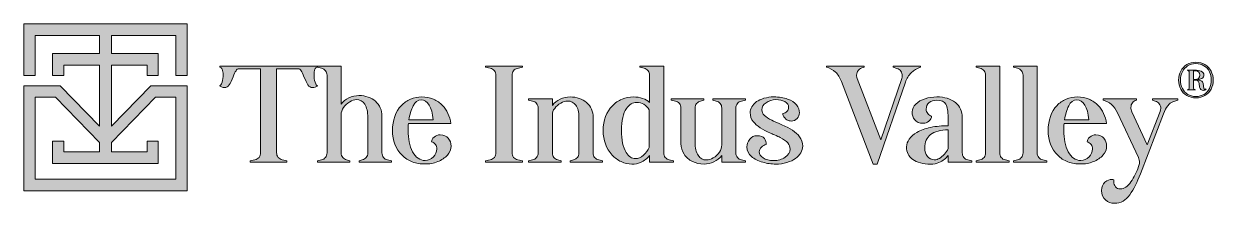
# Model space of a CAD drawing. Header units: inches. Extents: x 0.7 to 13.7, y -3.5 to -1.5.
import ezdxf

# ---------------------------------------------------------------- set-up
doc = ezdxf.new("R2010")
doc.units = ezdxf.units.IN
doc.header["$MEASUREMENT"] = 0
doc.layers.add('Layer 1', color=7, linetype='Continuous', lineweight=0)

# ---------------------------------------------------------------- blocks, each defined once
blk = doc.blocks.new('Block_3')
at = {"layer": 'Layer 1', "true_color": 0x000000, "transparency": 33554687}
h = blk.add_hatch(color=18, dxfattribs=at)
h.dxf.hatch_style = 2
edge = h.paths.add_edge_path()
edge.add_spline(control_points=[(3.879, -2.013), (3.873, -2.028), (3.87, -2.048), (3.87, -2.072), (3.87, -2.101), (3.874, -2.128), (3.882, -2.154), (3.89, -2.179), (3.899, -2.192), (3.91, -2.192), (3.89, -2.206), (3.872, -2.213), (3.856, -2.213), (3.834, -2.213), (3.817, -2.203), (3.804, -2.184), (3.791, -2.164), (3.776, -2.134), (3.76, -2.094), (3.749, -2.065), (3.739, -2.044), (3.73, -2.029), (3.721, -2.015), (3.71, -2.007), (3.699, -2.007), (3.699, -2.007), (3.462, -2.007), (3.462, -2.007), (3.462, -2.007), (3.462, -2.925), (3.462, -2.925), (3.462, -2.945), (3.467, -2.962), (3.479, -2.976), (3.491, -2.99), (3.506, -2.999), (3.524, -3.003), (3.524, -3.003), (3.575, -3.014), (3.575, -3.014), (3.575, -3.014), (3.575, -3.027), (3.575, -3.027), (3.575, -3.027), (3.174, -3.027), (3.174, -3.027), (3.174, -3.027), (3.174, -3.014), (3.174, -3.014), (3.174, -3.014), (3.224, -3.003), (3.224, -3.003), (3.243, -2.999), (3.258, -2.99), (3.27, -2.976), (3.281, -2.962), (3.287, -2.945), (3.287, -2.925), (3.287, -2.925), (3.287, -2.007), (3.287, -2.007), (3.287, -2.007), (3.05, -2.007), (3.05, -2.007), (3.038, -2.007), (3.028, -2.015), (3.019, -2.029), (3.009, -2.044), (2.999, -2.065), (2.989, -2.094), (2.972, -2.134), (2.957, -2.164), (2.944, -2.184), (2.931, -2.203), (2.914, -2.213), (2.893, -2.213), (2.876, -2.213), (2.858, -2.206), (2.839, -2.192), (2.85, -2.192), (2.859, -2.179), (2.867, -2.154), (2.874, -2.128), (2.878, -2.101), (2.878, -2.072), (2.878, -2.048), (2.875, -2.028), (2.869, -2.013), (2.864, -1.998), (2.855, -1.991), (2.843, -1.991), (2.843, -1.991), (2.843, -1.977), (2.843, -1.977), (2.843, -1.977), (3.905, -1.977), (3.905, -1.977), (3.905, -1.977), (3.905, -1.991), (3.905, -1.991), (3.894, -1.991), (3.885, -1.998), (3.879, -2.013)], knot_values=[0, 0, 0, 0, 1, 1, 1, 2, 2, 2, 3, 3, 3, 4, 4, 4, 5, 5, 5, 6, 6, 6, 7, 7, 7, 8, 8, 8, 9, 9, 9, 10, 10, 10, 11, 11, 11, 12, 12, 12, 13, 13, 13, 14, 14, 14, 15, 15, 15, 16, 16, 16, 17, 17, 17, 18, 18, 18, 19, 19, 19, 20, 20, 20, 21, 21, 21, 22, 22, 22, 23, 23, 23, 24, 24, 24, 25, 25, 25, 26, 26, 26, 27, 27, 27, 28, 28, 28, 29, 29, 29, 30, 30, 30, 31, 31, 31, 32, 32, 32, 33, 33, 33, 34, 34, 34, 34], degree=3, periodic=0)
h = blk.add_hatch(color=18, dxfattribs=at)
h.dxf.hatch_style = 2
edge = h.paths.add_edge_path()
edge.add_spline(control_points=[(4.716, -3.014), (4.716, -3.014), (4.716, -3.027), (4.716, -3.027), (4.716, -3.027), (4.361, -3.027), (4.361, -3.027), (4.361, -3.027), (4.361, -3.014), (4.361, -3.014), (4.361, -3.014), (4.397, -3.005), (4.397, -3.005), (4.415, -3), (4.429, -2.99), (4.44, -2.977), (4.452, -2.963), (4.457, -2.947), (4.457, -2.928), (4.457, -2.928), (4.457, -2.54), (4.457, -2.54), (4.457, -2.478), (4.446, -2.43), (4.424, -2.396), (4.403, -2.362), (4.372, -2.345), (4.333, -2.345), (4.31, -2.345), (4.285, -2.353), (4.259, -2.369), (4.232, -2.385), (4.21, -2.405), (4.192, -2.431), (4.175, -2.456), (4.166, -2.483), (4.166, -2.51), (4.166, -2.51), (4.166, -2.928), (4.166, -2.928), (4.166, -2.947), (4.172, -2.963), (4.183, -2.977), (4.194, -2.99), (4.208, -3), (4.226, -3.005), (4.226, -3.005), (4.262, -3.014), (4.262, -3.014), (4.262, -3.014), (4.262, -3.027), (4.262, -3.027), (4.262, -3.027), (3.907, -3.027), (3.907, -3.027), (3.907, -3.027), (3.907, -3.014), (3.907, -3.014), (3.907, -3.014), (3.951, -3.005), (3.951, -3.005), (3.969, -3.001), (3.984, -2.991), (3.995, -2.977), (4.006, -2.962), (4.012, -2.946), (4.012, -2.927), (4.012, -2.927), (4.012, -2.078), (4.012, -2.078), (4.012, -2.059), (4.006, -2.042), (3.995, -2.028), (3.984, -2.013), (3.969, -2.004), (3.951, -2), (3.951, -2), (3.907, -1.991), (3.907, -1.991), (3.907, -1.991), (3.907, -1.977), (3.907, -1.977), (3.907, -1.977), (4.166, -1.977), (4.166, -1.977), (4.166, -1.977), (4.166, -2.393), (4.166, -2.393), (4.187, -2.365), (4.216, -2.342), (4.251, -2.325), (4.285, -2.308), (4.322, -2.3), (4.36, -2.3), (4.396, -2.3), (4.429, -2.305), (4.46, -2.316), (4.491, -2.327), (4.517, -2.342), (4.539, -2.361), (4.587, -2.405), (4.611, -2.46), (4.611, -2.525), (4.611, -2.525), (4.611, -2.927), (4.611, -2.927), (4.611, -2.946), (4.617, -2.962), (4.628, -2.977), (4.639, -2.991), (4.654, -3.001), (4.672, -3.005), (4.672, -3.005), (4.716, -3.014), (4.716, -3.014)], knot_values=[0, 0, 0, 0, 1, 1, 1, 2, 2, 2, 3, 3, 3, 4, 4, 4, 5, 5, 5, 6, 6, 6, 7, 7, 7, 8, 8, 8, 9, 9, 9, 10, 10, 10, 11, 11, 11, 12, 12, 12, 13, 13, 13, 14, 14, 14, 15, 15, 15, 16, 16, 16, 17, 17, 17, 18, 18, 18, 19, 19, 19, 20, 20, 20, 21, 21, 21, 22, 22, 22, 23, 23, 23, 24, 24, 24, 25, 25, 25, 26, 26, 26, 27, 27, 27, 28, 28, 28, 29, 29, 29, 30, 30, 30, 31, 31, 31, 32, 32, 32, 33, 33, 33, 34, 34, 34, 35, 35, 35, 36, 36, 36, 37, 37, 37, 38, 38, 38, 38], degree=3, periodic=0)
h = blk.add_hatch(color=18, dxfattribs=at)
h.dxf.hatch_style = 2
edge = h.paths.add_edge_path()
edge.add_spline(control_points=[(6.046, -2.028), (6.035, -2.042), (6.03, -2.059), (6.03, -2.079), (6.03, -2.079), (6.03, -2.925), (6.03, -2.925), (6.03, -2.945), (6.036, -2.962), (6.047, -2.976), (6.059, -2.99), (6.074, -2.999), (6.092, -3.003), (6.092, -3.003), (6.143, -3.014), (6.143, -3.014), (6.143, -3.014), (6.143, -3.027), (6.143, -3.027), (6.143, -3.027), (5.742, -3.027), (5.742, -3.027), (5.742, -3.027), (5.742, -3.014), (5.742, -3.014), (5.742, -3.014), (5.793, -3.003), (5.793, -3.003), (5.811, -2.999), (5.826, -2.99), (5.838, -2.976), (5.849, -2.962), (5.855, -2.945), (5.855, -2.925), (5.855, -2.925), (5.855, -2.079), (5.855, -2.079), (5.855, -2.059), (5.849, -2.042), (5.838, -2.028), (5.826, -2.014), (5.811, -2.005), (5.793, -2.001), (5.793, -2.001), (5.742, -1.991), (5.742, -1.991), (5.742, -1.991), (5.742, -1.977), (5.742, -1.977), (5.742, -1.977), (6.143, -1.977), (6.143, -1.977), (6.143, -1.977), (6.143, -1.991), (6.143, -1.991), (6.143, -1.991), (6.087, -2.003), (6.087, -2.003), (6.07, -2.006), (6.056, -2.014), (6.046, -2.028)], knot_values=[0, 0, 0, 0, 1, 1, 1, 2, 2, 2, 3, 3, 3, 4, 4, 4, 5, 5, 5, 6, 6, 6, 7, 7, 7, 8, 8, 8, 9, 9, 9, 10, 10, 10, 11, 11, 11, 12, 12, 12, 13, 13, 13, 14, 14, 14, 15, 15, 15, 16, 16, 16, 17, 17, 17, 18, 18, 18, 19, 19, 19, 20, 20, 20, 20], degree=3, periodic=0)
h = blk.add_hatch(color=18, dxfattribs=at)
h.dxf.hatch_style = 2
edge = h.paths.add_edge_path()
edge.add_spline(control_points=[(7.278, -2.442), (7.242, -2.494), (7.224, -2.574), (7.224, -2.682), (7.224, -2.785), (7.241, -2.865), (7.276, -2.922), (7.304, -2.967), (7.337, -2.99), (7.375, -2.99), (7.406, -2.99), (7.436, -2.977), (7.464, -2.953), (7.492, -2.928), (7.513, -2.9), (7.528, -2.867), (7.528, -2.867), (7.528, -2.457), (7.528, -2.457), (7.511, -2.431), (7.491, -2.411), (7.468, -2.396), (7.445, -2.382), (7.419, -2.375), (7.391, -2.375), (7.347, -2.375), (7.31, -2.397), (7.278, -2.442)], knot_values=[0, 0, 0, 0, 1, 1, 1, 2, 2, 2, 3, 3, 3, 4, 4, 4, 5, 5, 5, 6, 6, 6, 7, 7, 7, 8, 8, 8, 9, 9, 9, 9], degree=3, periodic=0)
edge = h.paths.add_edge_path()
edge.add_spline(control_points=[(7.702, -2.977), (7.713, -2.991), (7.728, -3.001), (7.746, -3.005), (7.746, -3.005), (7.79, -3.014), (7.79, -3.014), (7.79, -3.014), (7.79, -3.027), (7.79, -3.027), (7.79, -3.027), (7.531, -3.027), (7.531, -3.027), (7.531, -3.027), (7.531, -2.957), (7.531, -2.957), (7.507, -2.987), (7.474, -3.012), (7.43, -3.032), (7.406, -3.044), (7.375, -3.05), (7.337, -3.05), (7.297, -3.05), (7.259, -3.041), (7.222, -3.023), (7.184, -3.006), (7.152, -2.982), (7.123, -2.952), (7.057, -2.878), (7.024, -2.788), (7.024, -2.682), (7.024, -2.57), (7.058, -2.48), (7.125, -2.411), (7.155, -2.381), (7.19, -2.357), (7.23, -2.34), (7.269, -2.323), (7.311, -2.315), (7.355, -2.315), (7.389, -2.315), (7.422, -2.321), (7.455, -2.332), (7.488, -2.343), (7.513, -2.358), (7.531, -2.376), (7.531, -2.376), (7.531, -2.078), (7.531, -2.078), (7.531, -2.059), (7.525, -2.042), (7.514, -2.028), (7.503, -2.013), (7.488, -2.004), (7.47, -2), (7.47, -2), (7.426, -1.991), (7.426, -1.991), (7.426, -1.991), (7.426, -1.977), (7.426, -1.977), (7.426, -1.977), (7.685, -1.977), (7.685, -1.977), (7.685, -1.977), (7.685, -2.927), (7.685, -2.927), (7.685, -2.946), (7.69, -2.962), (7.702, -2.977)], knot_values=[0, 0, 0, 0, 1, 1, 1, 2, 2, 2, 3, 3, 3, 4, 4, 4, 5, 5, 5, 6, 6, 6, 7, 7, 7, 8, 8, 8, 9, 9, 9, 10, 10, 10, 11, 11, 11, 12, 12, 12, 13, 13, 13, 14, 14, 14, 15, 15, 15, 16, 16, 16, 17, 17, 17, 18, 18, 18, 19, 19, 19, 20, 20, 20, 21, 21, 21, 22, 22, 22, 23, 23, 23, 23], degree=3, periodic=0)
h = blk.add_hatch(color=18, dxfattribs=at)
h.dxf.hatch_style = 2
edge = h.paths.add_edge_path()
edge.add_spline(control_points=[(9.559, -2.043), (9.53, -2.016), (9.497, -1.999), (9.46, -1.991), (9.46, -1.991), (9.46, -1.977), (9.46, -1.977), (9.46, -1.977), (9.872, -1.977), (9.872, -1.977), (9.872, -1.977), (9.872, -1.991), (9.872, -1.991), (9.872, -1.991), (9.86, -1.994), (9.86, -1.994), (9.839, -1.998), (9.822, -2.008), (9.809, -2.024), (9.796, -2.04), (9.789, -2.058), (9.789, -2.078), (9.789, -2.089), (9.792, -2.101), (9.796, -2.114), (9.796, -2.114), (10.054, -2.784), (10.054, -2.784), (10.054, -2.784), (10.284, -2.114), (10.284, -2.114), (10.287, -2.103), (10.288, -2.093), (10.288, -2.084), (10.288, -2.065), (10.283, -2.048), (10.272, -2.034), (10.261, -2.019), (10.247, -2.009), (10.228, -2.003), (10.228, -2.003), (10.189, -1.991), (10.189, -1.991), (10.189, -1.991), (10.189, -1.977), (10.189, -1.977), (10.189, -1.977), (10.487, -1.977), (10.487, -1.977), (10.487, -1.977), (10.487, -1.991), (10.487, -1.991), (10.449, -2.003), (10.415, -2.023), (10.386, -2.051), (10.356, -2.079), (10.335, -2.113), (10.322, -2.153), (10.322, -2.153), (10.015, -3.05), (10.015, -3.05), (10.015, -3.05), (9.971, -3.05), (9.971, -3.05), (9.971, -3.05), (9.625, -2.147), (9.625, -2.147), (9.609, -2.104), (9.587, -2.069), (9.559, -2.043)], knot_values=[0, 0, 0, 0, 1, 1, 1, 2, 2, 2, 3, 3, 3, 4, 4, 4, 5, 5, 5, 6, 6, 6, 7, 7, 7, 8, 8, 8, 9, 9, 9, 10, 10, 10, 11, 11, 11, 12, 12, 12, 13, 13, 13, 14, 14, 14, 15, 15, 15, 16, 16, 16, 17, 17, 17, 18, 18, 18, 19, 19, 19, 20, 20, 20, 21, 21, 21, 22, 22, 22, 23, 23, 23, 23], degree=3, periodic=0)
h = blk.add_hatch(color=18, dxfattribs=at)
h.dxf.hatch_style = 2
edge = h.paths.add_edge_path()
edge.add_spline(control_points=[(11.135, -3.005), (11.154, -3.001), (11.169, -2.991), (11.18, -2.977), (11.191, -2.962), (11.196, -2.946), (11.196, -2.927), (11.196, -2.927), (11.196, -2.078), (11.196, -2.078), (11.196, -2.059), (11.191, -2.042), (11.18, -2.028), (11.169, -2.013), (11.154, -2.004), (11.135, -2), (11.135, -2), (11.092, -1.991), (11.092, -1.991), (11.092, -1.991), (11.092, -1.977), (11.092, -1.977), (11.092, -1.977), (11.351, -1.977), (11.351, -1.977), (11.351, -1.977), (11.351, -2.927), (11.351, -2.927), (11.351, -2.946), (11.356, -2.962), (11.367, -2.977), (11.378, -2.991), (11.393, -3.001), (11.412, -3.005), (11.412, -3.005), (11.455, -3.014), (11.455, -3.014), (11.455, -3.014), (11.455, -3.027), (11.455, -3.027), (11.455, -3.027), (11.092, -3.027), (11.092, -3.027), (11.092, -3.027), (11.092, -3.014), (11.092, -3.014), (11.092, -3.014), (11.135, -3.005), (11.135, -3.005)], knot_values=[0, 0, 0, 0, 1, 1, 1, 2, 2, 2, 3, 3, 3, 4, 4, 4, 5, 5, 5, 6, 6, 6, 7, 7, 7, 8, 8, 8, 9, 9, 9, 10, 10, 10, 11, 11, 11, 12, 12, 12, 13, 13, 13, 14, 14, 14, 15, 15, 15, 16, 16, 16, 16], degree=3, periodic=0)
h = blk.add_hatch(color=18, dxfattribs=at)
h.dxf.hatch_style = 2
edge = h.paths.add_edge_path()
edge.add_spline(control_points=[(11.544, -3.005), (11.562, -3.001), (11.577, -2.991), (11.588, -2.977), (11.599, -2.962), (11.605, -2.946), (11.605, -2.927), (11.605, -2.927), (11.605, -2.078), (11.605, -2.078), (11.605, -2.059), (11.599, -2.042), (11.588, -2.028), (11.577, -2.013), (11.562, -2.004), (11.544, -2), (11.544, -2), (11.5, -1.991), (11.5, -1.991), (11.5, -1.991), (11.5, -1.977), (11.5, -1.977), (11.5, -1.977), (11.759, -1.977), (11.759, -1.977), (11.759, -1.977), (11.759, -2.927), (11.759, -2.927), (11.759, -2.946), (11.765, -2.962), (11.776, -2.977), (11.787, -2.991), (11.802, -3.001), (11.82, -3.005), (11.82, -3.005), (11.864, -3.014), (11.864, -3.014), (11.864, -3.014), (11.864, -3.027), (11.864, -3.027), (11.864, -3.027), (11.5, -3.027), (11.5, -3.027), (11.5, -3.027), (11.5, -3.014), (11.5, -3.014), (11.5, -3.014), (11.544, -3.005), (11.544, -3.005)], knot_values=[0, 0, 0, 0, 1, 1, 1, 2, 2, 2, 3, 3, 3, 4, 4, 4, 5, 5, 5, 6, 6, 6, 7, 7, 7, 8, 8, 8, 9, 9, 9, 10, 10, 10, 11, 11, 11, 12, 12, 12, 13, 13, 13, 14, 14, 14, 15, 15, 15, 16, 16, 16, 16], degree=3, periodic=0)
h = blk.add_hatch(color=18, dxfattribs=at)
h.dxf.hatch_style = 2
edge = h.paths.add_edge_path()
edge.add_spline(control_points=[(4.951, -2.413), (4.929, -2.456), (4.914, -2.508), (4.906, -2.567), (4.906, -2.567), (5.171, -2.567), (5.171, -2.567), (5.163, -2.494), (5.149, -2.44), (5.127, -2.406), (5.103, -2.367), (5.074, -2.348), (5.04, -2.348), (5.002, -2.348), (4.972, -2.369), (4.951, -2.413)], knot_values=[0, 0, 0, 0, 1, 1, 1, 2, 2, 2, 3, 3, 3, 4, 4, 4, 5, 5, 5, 5], degree=3, periodic=0)
edge = h.paths.add_edge_path()
edge.add_spline(control_points=[(5.335, -2.768), (5.355, -2.793), (5.365, -2.821), (5.365, -2.853), (5.365, -2.889), (5.351, -2.922), (5.325, -2.952), (5.298, -2.982), (5.263, -3.006), (5.219, -3.023), (5.175, -3.041), (5.129, -3.049), (5.081, -3.048), (5.032, -3.05), (4.986, -3.043), (4.942, -3.026), (4.898, -3.009), (4.861, -2.984), (4.831, -2.952), (4.761, -2.883), (4.726, -2.793), (4.726, -2.682), (4.726, -2.569), (4.758, -2.478), (4.823, -2.408), (4.851, -2.379), (4.884, -2.356), (4.923, -2.34), (4.962, -2.323), (5.004, -2.315), (5.047, -2.315), (5.091, -2.315), (5.133, -2.323), (5.172, -2.34), (5.211, -2.356), (5.245, -2.379), (5.273, -2.408), (5.321, -2.459), (5.351, -2.525), (5.363, -2.607), (5.363, -2.607), (4.9, -2.607), (4.9, -2.607), (4.898, -2.631), (4.896, -2.656), (4.896, -2.681), (4.896, -2.772), (4.913, -2.849), (4.946, -2.914), (4.979, -2.978), (5.025, -3.011), (5.084, -3.011), (5.117, -3.011), (5.146, -2.998), (5.172, -2.972), (5.197, -2.946), (5.21, -2.916), (5.21, -2.883), (5.21, -2.867), (5.205, -2.851), (5.194, -2.836), (5.184, -2.82), (5.17, -2.811), (5.152, -2.807), (5.152, -2.788), (5.162, -2.77), (5.18, -2.754), (5.199, -2.738), (5.221, -2.73), (5.245, -2.73), (5.286, -2.73), (5.316, -2.743), (5.335, -2.768)], knot_values=[0, 0, 0, 0, 1, 1, 1, 2, 2, 2, 3, 3, 3, 4, 4, 4, 5, 5, 5, 6, 6, 6, 7, 7, 7, 8, 8, 8, 9, 9, 9, 10, 10, 10, 11, 11, 11, 12, 12, 12, 13, 13, 13, 14, 14, 14, 15, 15, 15, 16, 16, 16, 17, 17, 17, 18, 18, 18, 19, 19, 19, 20, 20, 20, 21, 21, 21, 22, 22, 22, 23, 23, 23, 24, 24, 24, 24], degree=3, periodic=0)
h = blk.add_hatch(color=18, dxfattribs=at)
h.dxf.hatch_style = 2
edge = h.paths.add_edge_path()
edge.add_spline(control_points=[(7.019, -3.014), (7.019, -3.014), (7.019, -3.027), (7.019, -3.027), (7.019, -3.027), (6.664, -3.027), (6.664, -3.027), (6.664, -3.027), (6.664, -3.014), (6.664, -3.014), (6.664, -3.014), (6.701, -3.005), (6.701, -3.005), (6.718, -3), (6.733, -2.99), (6.744, -2.977), (6.755, -2.963), (6.76, -2.947), (6.76, -2.928), (6.76, -2.928), (6.76, -2.54), (6.76, -2.54), (6.76, -2.48), (6.749, -2.435), (6.727, -2.405), (6.705, -2.375), (6.675, -2.36), (6.637, -2.36), (6.613, -2.36), (6.587, -2.367), (6.561, -2.382), (6.535, -2.397), (6.513, -2.416), (6.496, -2.44), (6.478, -2.463), (6.47, -2.487), (6.47, -2.51), (6.47, -2.51), (6.47, -2.928), (6.47, -2.928), (6.47, -2.947), (6.475, -2.963), (6.486, -2.977), (6.497, -2.99), (6.512, -3), (6.529, -3.005), (6.529, -3.005), (6.566, -3.014), (6.566, -3.014), (6.566, -3.014), (6.566, -3.027), (6.566, -3.027), (6.566, -3.027), (6.211, -3.027), (6.211, -3.027), (6.211, -3.027), (6.211, -3.014), (6.211, -3.014), (6.211, -3.014), (6.254, -3.005), (6.254, -3.005), (6.273, -3.001), (6.287, -2.991), (6.299, -2.977), (6.31, -2.962), (6.315, -2.946), (6.315, -2.927), (6.315, -2.927), (6.315, -2.438), (6.315, -2.438), (6.315, -2.419), (6.31, -2.402), (6.299, -2.387), (6.287, -2.373), (6.273, -2.364), (6.254, -2.36), (6.254, -2.36), (6.211, -2.351), (6.211, -2.351), (6.211, -2.351), (6.211, -2.337), (6.211, -2.337), (6.211, -2.337), (6.47, -2.337), (6.47, -2.337), (6.47, -2.337), (6.47, -2.408), (6.47, -2.408), (6.491, -2.38), (6.519, -2.357), (6.555, -2.34), (6.59, -2.323), (6.626, -2.315), (6.663, -2.315), (6.736, -2.315), (6.796, -2.336), (6.843, -2.377), (6.891, -2.418), (6.915, -2.473), (6.915, -2.54), (6.915, -2.54), (6.915, -2.927), (6.915, -2.927), (6.915, -2.946), (6.92, -2.962), (6.931, -2.977), (6.943, -2.991), (6.957, -3.001), (6.976, -3.005), (6.976, -3.005), (7.019, -3.014), (7.019, -3.014)], knot_values=[0, 0, 0, 0, 1, 1, 1, 2, 2, 2, 3, 3, 3, 4, 4, 4, 5, 5, 5, 6, 6, 6, 7, 7, 7, 8, 8, 8, 9, 9, 9, 10, 10, 10, 11, 11, 11, 12, 12, 12, 13, 13, 13, 14, 14, 14, 15, 15, 15, 16, 16, 16, 17, 17, 17, 18, 18, 18, 19, 19, 19, 20, 20, 20, 21, 21, 21, 22, 22, 22, 23, 23, 23, 24, 24, 24, 25, 25, 25, 26, 26, 26, 27, 27, 27, 28, 28, 28, 29, 29, 29, 30, 30, 30, 31, 31, 31, 32, 32, 32, 33, 33, 33, 34, 34, 34, 35, 35, 35, 36, 36, 36, 37, 37, 37, 37], degree=3, periodic=0)
h = blk.add_hatch(color=18, dxfattribs=at)
h.dxf.hatch_style = 2
edge = h.paths.add_edge_path()
edge.add_spline(control_points=[(8.623, -2.779), (8.643, -2.752), (8.67, -2.739), (8.705, -2.739), (8.744, -2.739), (8.77, -2.749), (8.784, -2.77), (8.798, -2.79), (8.805, -2.812), (8.804, -2.835), (8.784, -2.839), (8.767, -2.849), (8.751, -2.864), (8.735, -2.88), (8.727, -2.897), (8.727, -2.916), (8.727, -2.942), (8.741, -2.964), (8.77, -2.983), (8.798, -3.001), (8.836, -3.011), (8.882, -3.011), (8.931, -3.011), (8.973, -2.999), (9.01, -2.975), (9.046, -2.952), (9.064, -2.922), (9.064, -2.885), (9.064, -2.861), (9.055, -2.839), (9.038, -2.819), (9.021, -2.799), (8.993, -2.779), (8.955, -2.759), (8.941, -2.752), (8.921, -2.742), (8.894, -2.73), (8.875, -2.722), (8.86, -2.716), (8.85, -2.711), (8.761, -2.674), (8.699, -2.632), (8.663, -2.586), (8.639, -2.559), (8.628, -2.526), (8.628, -2.487), (8.628, -2.465), (8.634, -2.444), (8.646, -2.423), (8.658, -2.403), (8.675, -2.384), (8.698, -2.367), (8.717, -2.352), (8.744, -2.34), (8.779, -2.33), (8.814, -2.32), (8.849, -2.315), (8.885, -2.315), (8.944, -2.315), (8.995, -2.323), (9.037, -2.339), (9.079, -2.355), (9.111, -2.376), (9.133, -2.403), (9.155, -2.43), (9.166, -2.459), (9.166, -2.489), (9.166, -2.511), (9.158, -2.531), (9.141, -2.55), (9.125, -2.569), (9.103, -2.579), (9.076, -2.579), (9.067, -2.579), (9.06, -2.578), (9.055, -2.577), (9.036, -2.573), (9.019, -2.562), (9.005, -2.545), (8.99, -2.527), (8.984, -2.511), (8.986, -2.496), (9.002, -2.495), (9.017, -2.488), (9.029, -2.475), (9.042, -2.462), (9.048, -2.447), (9.048, -2.429), (9.048, -2.403), (9.034, -2.382), (9.007, -2.367), (8.979, -2.352), (8.946, -2.345), (8.909, -2.345), (8.869, -2.345), (8.833, -2.356), (8.802, -2.378), (8.771, -2.4), (8.756, -2.426), (8.756, -2.457), (8.756, -2.479), (8.765, -2.499), (8.783, -2.517), (8.801, -2.535), (8.829, -2.553), (8.866, -2.571), (8.886, -2.581), (8.922, -2.597), (8.975, -2.619), (9.066, -2.656), (9.129, -2.7), (9.166, -2.75), (9.189, -2.778), (9.201, -2.813), (9.201, -2.855), (9.201, -2.879), (9.194, -2.902), (9.181, -2.925), (9.167, -2.948), (9.148, -2.969), (9.122, -2.988), (9.099, -3.006), (9.068, -3.021), (9.029, -3.032), (8.989, -3.044), (8.949, -3.05), (8.909, -3.05), (8.861, -3.05), (8.813, -3.043), (8.765, -3.029), (8.716, -3.016), (8.675, -2.995), (8.642, -2.967), (8.609, -2.939), (8.593, -2.904), (8.593, -2.862), (8.593, -2.833), (8.603, -2.805), (8.623, -2.779)], knot_values=[0, 0, 0, 0, 1, 1, 1, 2, 2, 2, 3, 3, 3, 4, 4, 4, 5, 5, 5, 6, 6, 6, 7, 7, 7, 8, 8, 8, 9, 9, 9, 10, 10, 10, 11, 11, 11, 12, 12, 12, 13, 13, 13, 14, 14, 14, 15, 15, 15, 16, 16, 16, 17, 17, 17, 18, 18, 18, 19, 19, 19, 20, 20, 20, 21, 21, 21, 22, 22, 22, 23, 23, 23, 24, 24, 24, 25, 25, 25, 26, 26, 26, 27, 27, 27, 28, 28, 28, 29, 29, 29, 30, 30, 30, 31, 31, 31, 32, 32, 32, 33, 33, 33, 34, 34, 34, 35, 35, 35, 36, 36, 36, 37, 37, 37, 38, 38, 38, 39, 39, 39, 40, 40, 40, 41, 41, 41, 42, 42, 42, 43, 43, 43, 44, 44, 44, 45, 45, 45, 46, 46, 46, 46], degree=3, periodic=0)
h = blk.add_hatch(color=18, dxfattribs=at)
h.dxf.hatch_style = 2
edge = h.paths.add_edge_path()
edge.add_spline(control_points=[(10.788, -2.676), (10.705, -2.676), (10.641, -2.693), (10.597, -2.726), (10.554, -2.76), (10.532, -2.809), (10.532, -2.874), (10.532, -2.911), (10.542, -2.942), (10.563, -2.966), (10.583, -2.991), (10.608, -3.003), (10.637, -3.003), (10.658, -3.003), (10.677, -2.998), (10.694, -2.987), (10.711, -2.977), (10.729, -2.962), (10.749, -2.942), (10.766, -2.924), (10.779, -2.903), (10.788, -2.88), (10.788, -2.88), (10.788, -2.676), (10.788, -2.676)], knot_values=[0, 0, 0, 0, 1, 1, 1, 2, 2, 2, 3, 3, 3, 4, 4, 4, 5, 5, 5, 6, 6, 6, 7, 7, 7, 8, 8, 8, 8], degree=3, periodic=0)
edge = h.paths.add_edge_path()
edge.add_spline(control_points=[(11.047, -3.014), (11.047, -3.014), (11.047, -3.027), (11.047, -3.027), (11.047, -3.027), (10.788, -3.027), (10.788, -3.027), (10.788, -3.027), (10.788, -2.957), (10.788, -2.957), (10.765, -2.987), (10.731, -3.012), (10.688, -3.032), (10.663, -3.044), (10.632, -3.05), (10.595, -3.05), (10.513, -3.05), (10.449, -3.033), (10.403, -3), (10.357, -2.967), (10.334, -2.921), (10.334, -2.862), (10.334, -2.833), (10.344, -2.805), (10.363, -2.777), (10.383, -2.75), (10.411, -2.725), (10.448, -2.703), (10.487, -2.679), (10.537, -2.661), (10.597, -2.648), (10.658, -2.636), (10.721, -2.63), (10.788, -2.63), (10.788, -2.63), (10.788, -2.54), (10.788, -2.54), (10.788, -2.473), (10.779, -2.425), (10.763, -2.396), (10.746, -2.367), (10.713, -2.352), (10.664, -2.352), (10.629, -2.352), (10.602, -2.36), (10.581, -2.377), (10.56, -2.393), (10.549, -2.418), (10.549, -2.45), (10.549, -2.466), (10.555, -2.481), (10.565, -2.497), (10.576, -2.512), (10.59, -2.522), (10.608, -2.526), (10.608, -2.545), (10.598, -2.563), (10.579, -2.579), (10.56, -2.595), (10.539, -2.603), (10.515, -2.603), (10.474, -2.603), (10.444, -2.59), (10.424, -2.565), (10.405, -2.54), (10.395, -2.512), (10.395, -2.48), (10.395, -2.447), (10.408, -2.418), (10.435, -2.393), (10.461, -2.368), (10.495, -2.348), (10.536, -2.335), (10.578, -2.321), (10.621, -2.315), (10.664, -2.315), (10.75, -2.315), (10.817, -2.335), (10.867, -2.376), (10.917, -2.417), (10.942, -2.472), (10.942, -2.54), (10.942, -2.54), (10.942, -2.927), (10.942, -2.927), (10.942, -2.946), (10.948, -2.962), (10.959, -2.977), (10.97, -2.991), (10.985, -3.001), (11.003, -3.005), (11.003, -3.005), (11.047, -3.014), (11.047, -3.014)], knot_values=[0, 0, 0, 0, 1, 1, 1, 2, 2, 2, 3, 3, 3, 4, 4, 4, 5, 5, 5, 6, 6, 6, 7, 7, 7, 8, 8, 8, 9, 9, 9, 10, 10, 10, 11, 11, 11, 12, 12, 12, 13, 13, 13, 14, 14, 14, 15, 15, 15, 16, 16, 16, 17, 17, 17, 18, 18, 18, 19, 19, 19, 20, 20, 20, 21, 21, 21, 22, 22, 22, 23, 23, 23, 24, 24, 24, 25, 25, 25, 26, 26, 26, 27, 27, 27, 28, 28, 28, 29, 29, 29, 30, 30, 30, 31, 31, 31, 31], degree=3, periodic=0)
h = blk.add_hatch(color=18, dxfattribs=at)
h.dxf.hatch_style = 2
edge = h.paths.add_edge_path()
edge.add_spline(control_points=[(12.103, -2.413), (12.082, -2.456), (12.067, -2.508), (12.059, -2.567), (12.059, -2.567), (12.324, -2.567), (12.324, -2.567), (12.316, -2.494), (12.301, -2.44), (12.28, -2.406), (12.256, -2.367), (12.227, -2.348), (12.193, -2.348), (12.155, -2.348), (12.125, -2.369), (12.103, -2.413)], knot_values=[0, 0, 0, 0, 1, 1, 1, 2, 2, 2, 3, 3, 3, 4, 4, 4, 5, 5, 5, 5], degree=3, periodic=0)
edge = h.paths.add_edge_path()
edge.add_spline(control_points=[(12.488, -2.768), (12.508, -2.793), (12.517, -2.821), (12.517, -2.853), (12.517, -2.889), (12.504, -2.922), (12.477, -2.952), (12.451, -2.982), (12.415, -3.006), (12.372, -3.023), (12.328, -3.041), (12.282, -3.049), (12.234, -3.048), (12.185, -3.05), (12.139, -3.043), (12.095, -3.026), (12.051, -3.009), (12.013, -2.984), (11.983, -2.952), (11.914, -2.883), (11.879, -2.793), (11.879, -2.682), (11.879, -2.569), (11.911, -2.478), (11.976, -2.408), (12.003, -2.379), (12.036, -2.356), (12.076, -2.34), (12.115, -2.323), (12.156, -2.315), (12.2, -2.315), (12.244, -2.315), (12.285, -2.323), (12.325, -2.34), (12.364, -2.356), (12.397, -2.379), (12.426, -2.408), (12.474, -2.459), (12.504, -2.525), (12.516, -2.607), (12.516, -2.607), (12.053, -2.607), (12.053, -2.607), (12.05, -2.631), (12.049, -2.656), (12.049, -2.681), (12.049, -2.772), (12.065, -2.849), (12.098, -2.914), (12.131, -2.978), (12.177, -3.011), (12.237, -3.011), (12.269, -3.011), (12.299, -2.998), (12.325, -2.972), (12.35, -2.946), (12.363, -2.916), (12.363, -2.883), (12.363, -2.867), (12.358, -2.851), (12.347, -2.836), (12.336, -2.82), (12.322, -2.811), (12.305, -2.807), (12.305, -2.788), (12.314, -2.77), (12.333, -2.754), (12.352, -2.738), (12.374, -2.73), (12.398, -2.73), (12.439, -2.73), (12.469, -2.743), (12.488, -2.768)], knot_values=[0, 0, 0, 0, 1, 1, 1, 2, 2, 2, 3, 3, 3, 4, 4, 4, 5, 5, 5, 6, 6, 6, 7, 7, 7, 8, 8, 8, 9, 9, 9, 10, 10, 10, 11, 11, 11, 12, 12, 12, 13, 13, 13, 14, 14, 14, 15, 15, 15, 16, 16, 16, 17, 17, 17, 18, 18, 18, 19, 19, 19, 20, 20, 20, 21, 21, 21, 22, 22, 22, 23, 23, 23, 24, 24, 24, 24], degree=3, periodic=0)
h = blk.add_hatch(color=18, dxfattribs=at)
h.dxf.hatch_style = 2
edge = h.paths.add_edge_path()
edge.add_spline(control_points=[(8.489, -2.387), (8.478, -2.402), (8.472, -2.419), (8.472, -2.438), (8.472, -2.438), (8.472, -2.927), (8.472, -2.927), (8.472, -2.946), (8.478, -2.962), (8.489, -2.977), (8.5, -2.991), (8.515, -3.001), (8.533, -3.005), (8.533, -3.005), (8.577, -3.014), (8.577, -3.014), (8.577, -3.014), (8.577, -3.027), (8.577, -3.027), (8.577, -3.027), (8.318, -3.027), (8.318, -3.027), (8.318, -3.027), (8.318, -2.957), (8.318, -2.957), (8.295, -2.986), (8.266, -3.008), (8.232, -3.025), (8.198, -3.041), (8.162, -3.05), (8.125, -3.05), (8.079, -3.05), (8.037, -3.04), (7.999, -3.022), (7.96, -3.003), (7.93, -2.977), (7.907, -2.942), (7.884, -2.908), (7.873, -2.869), (7.873, -2.825), (7.873, -2.825), (7.873, -2.438), (7.873, -2.438), (7.873, -2.419), (7.867, -2.402), (7.856, -2.387), (7.845, -2.373), (7.83, -2.364), (7.812, -2.36), (7.812, -2.36), (7.768, -2.351), (7.768, -2.351), (7.768, -2.351), (7.768, -2.337), (7.768, -2.337), (7.768, -2.337), (8.123, -2.337), (8.123, -2.337), (8.123, -2.337), (8.123, -2.351), (8.123, -2.351), (8.123, -2.351), (8.087, -2.36), (8.087, -2.36), (8.069, -2.365), (8.055, -2.374), (8.044, -2.387), (8.033, -2.401), (8.027, -2.417), (8.027, -2.436), (8.027, -2.436), (8.027, -2.81), (8.027, -2.81), (8.027, -2.872), (8.038, -2.92), (8.06, -2.954), (8.082, -2.988), (8.112, -3.005), (8.151, -3.005), (8.175, -3.005), (8.2, -2.997), (8.226, -2.981), (8.253, -2.966), (8.274, -2.945), (8.292, -2.92), (8.309, -2.894), (8.318, -2.868), (8.318, -2.84), (8.318, -2.84), (8.318, -2.436), (8.318, -2.436), (8.318, -2.417), (8.313, -2.401), (8.301, -2.387), (8.29, -2.374), (8.276, -2.365), (8.258, -2.36), (8.258, -2.36), (8.222, -2.351), (8.222, -2.351), (8.222, -2.351), (8.222, -2.337), (8.222, -2.337), (8.222, -2.337), (8.577, -2.337), (8.577, -2.337), (8.577, -2.337), (8.577, -2.351), (8.577, -2.351), (8.577, -2.351), (8.533, -2.36), (8.533, -2.36), (8.515, -2.364), (8.5, -2.373), (8.489, -2.387)], knot_values=[0, 0, 0, 0, 1, 1, 1, 2, 2, 2, 3, 3, 3, 4, 4, 4, 5, 5, 5, 6, 6, 6, 7, 7, 7, 8, 8, 8, 9, 9, 9, 10, 10, 10, 11, 11, 11, 12, 12, 12, 13, 13, 13, 14, 14, 14, 15, 15, 15, 16, 16, 16, 17, 17, 17, 18, 18, 18, 19, 19, 19, 20, 20, 20, 21, 21, 21, 22, 22, 22, 23, 23, 23, 24, 24, 24, 25, 25, 25, 26, 26, 26, 27, 27, 27, 28, 28, 28, 29, 29, 29, 30, 30, 30, 31, 31, 31, 32, 32, 32, 33, 33, 33, 34, 34, 34, 35, 35, 35, 36, 36, 36, 37, 37, 37, 38, 38, 38, 38], degree=3, periodic=0)
h = blk.add_hatch(color=18, dxfattribs=at)
h.dxf.hatch_style = 2
edge = h.paths.add_edge_path()
edge.add_spline(control_points=[(13.295, -2.337), (13.295, -2.337), (13.295, -2.351), (13.295, -2.351), (13.295, -2.351), (13.239, -2.369), (13.239, -2.369), (13.22, -2.375), (13.202, -2.389), (13.185, -2.411), (13.167, -2.434), (13.152, -2.463), (13.138, -2.499), (13.138, -2.499), (12.885, -3.155), (12.885, -3.155), (12.852, -3.246), (12.814, -3.323), (12.77, -3.385), (12.727, -3.447), (12.671, -3.478), (12.603, -3.478), (12.564, -3.478), (12.531, -3.466), (12.503, -3.442), (12.476, -3.417), (12.462, -3.383), (12.462, -3.339), (12.462, -3.299), (12.474, -3.269), (12.499, -3.248), (12.524, -3.228), (12.55, -3.217), (12.577, -3.217), (12.583, -3.217), (12.589, -3.218), (12.597, -3.221), (12.596, -3.226), (12.596, -3.232), (12.596, -3.241), (12.596, -3.263), (12.602, -3.282), (12.613, -3.298), (12.625, -3.313), (12.643, -3.321), (12.669, -3.321), (12.709, -3.321), (12.747, -3.295), (12.782, -3.244), (12.817, -3.192), (12.845, -3.137), (12.866, -3.078), (12.872, -3.062), (12.875, -3.047), (12.875, -3.032), (12.875, -3.015), (12.871, -2.997), (12.863, -2.978), (12.863, -2.978), (12.637, -2.489), (12.637, -2.489), (12.619, -2.452), (12.597, -2.421), (12.57, -2.397), (12.542, -2.373), (12.512, -2.358), (12.478, -2.351), (12.478, -2.351), (12.478, -2.337), (12.478, -2.337), (12.478, -2.337), (12.842, -2.337), (12.842, -2.337), (12.842, -2.337), (12.842, -2.351), (12.842, -2.351), (12.823, -2.355), (12.809, -2.364), (12.798, -2.378), (12.787, -2.393), (12.782, -2.41), (12.782, -2.43), (12.782, -2.446), (12.785, -2.462), (12.792, -2.477), (12.792, -2.477), (12.959, -2.838), (12.959, -2.838), (12.959, -2.838), (13.101, -2.474), (13.101, -2.474), (13.105, -2.461), (13.108, -2.45), (13.108, -2.441), (13.108, -2.423), (13.103, -2.406), (13.092, -2.391), (13.081, -2.376), (13.067, -2.366), (13.048, -2.36), (13.048, -2.36), (13.019, -2.351), (13.019, -2.351), (13.019, -2.351), (13.019, -2.337), (13.019, -2.337), (13.019, -2.337), (13.295, -2.337), (13.295, -2.337)], knot_values=[0, 0, 0, 0, 1, 1, 1, 2, 2, 2, 3, 3, 3, 4, 4, 4, 5, 5, 5, 6, 6, 6, 7, 7, 7, 8, 8, 8, 9, 9, 9, 10, 10, 10, 11, 11, 11, 12, 12, 12, 13, 13, 13, 14, 14, 14, 15, 15, 15, 16, 16, 16, 17, 17, 17, 18, 18, 18, 19, 19, 19, 20, 20, 20, 21, 21, 21, 22, 22, 22, 23, 23, 23, 24, 24, 24, 25, 25, 25, 26, 26, 26, 27, 27, 27, 28, 28, 28, 29, 29, 29, 30, 30, 30, 31, 31, 31, 32, 32, 32, 33, 33, 33, 34, 34, 34, 35, 35, 35, 36, 36, 36, 36], degree=3, periodic=0)
at = {"layer": 'Layer 1'}
for points, knots in [([(3.879, -2.013), (3.873, -2.028), (3.87, -2.048), (3.87, -2.072), (3.87, -2.101), (3.874, -2.128), (3.882, -2.154), (3.89, -2.179), (3.899, -2.192), (3.91, -2.192), (3.89, -2.206), (3.872, -2.213), (3.856, -2.213), (3.834, -2.213), (3.817, -2.203), (3.804, -2.184), (3.791, -2.164), (3.776, -2.134), (3.76, -2.094), (3.749, -2.065), (3.739, -2.044), (3.73, -2.029), (3.721, -2.015), (3.71, -2.007), (3.699, -2.007), (3.699, -2.007), (3.462, -2.007), (3.462, -2.007), (3.462, -2.007), (3.462, -2.925), (3.462, -2.925), (3.462, -2.945), (3.467, -2.962), (3.479, -2.976), (3.491, -2.99), (3.506, -2.999), (3.524, -3.003), (3.524, -3.003), (3.575, -3.014), (3.575, -3.014), (3.575, -3.014), (3.575, -3.027), (3.575, -3.027), (3.575, -3.027), (3.174, -3.027), (3.174, -3.027), (3.174, -3.027), (3.174, -3.014), (3.174, -3.014), (3.174, -3.014), (3.224, -3.003), (3.224, -3.003), (3.243, -2.999), (3.258, -2.99), (3.27, -2.976), (3.281, -2.962), (3.287, -2.945), (3.287, -2.925), (3.287, -2.925), (3.287, -2.007), (3.287, -2.007), (3.287, -2.007), (3.05, -2.007), (3.05, -2.007), (3.038, -2.007), (3.028, -2.015), (3.019, -2.029), (3.009, -2.044), (2.999, -2.065), (2.989, -2.094), (2.972, -2.134), (2.957, -2.164), (2.944, -2.184), (2.931, -2.203), (2.914, -2.213), (2.893, -2.213), (2.876, -2.213), (2.858, -2.206), (2.839, -2.192), (2.85, -2.192), (2.859, -2.179), (2.867, -2.154), (2.874, -2.128), (2.878, -2.101), (2.878, -2.072), (2.878, -2.048), (2.875, -2.028), (2.869, -2.013), (2.864, -1.998), (2.855, -1.991), (2.843, -1.991), (2.843, -1.991), (2.843, -1.977), (2.843, -1.977), (2.843, -1.977), (3.905, -1.977), (3.905, -1.977), (3.905, -1.977), (3.905, -1.991), (3.905, -1.991), (3.894, -1.991), (3.885, -1.998), (3.879, -2.013)], [0, 0, 0, 0, 1, 1, 1, 2, 2, 2, 3, 3, 3, 4, 4, 4, 5, 5, 5, 6, 6, 6, 7, 7, 7, 8, 8, 8, 9, 9, 9, 10, 10, 10, 11, 11, 11, 12, 12, 12, 13, 13, 13, 14, 14, 14, 15, 15, 15, 16, 16, 16, 17, 17, 17, 18, 18, 18, 19, 19, 19, 20, 20, 20, 21, 21, 21, 22, 22, 22, 23, 23, 23, 24, 24, 24, 25, 25, 25, 26, 26, 26, 27, 27, 27, 28, 28, 28, 29, 29, 29, 30, 30, 30, 31, 31, 31, 32, 32, 32, 33, 33, 33, 34, 34, 34, 34]), ([(4.716, -3.014), (4.716, -3.014), (4.716, -3.027), (4.716, -3.027), (4.716, -3.027), (4.361, -3.027), (4.361, -3.027), (4.361, -3.027), (4.361, -3.014), (4.361, -3.014), (4.361, -3.014), (4.397, -3.005), (4.397, -3.005), (4.415, -3), (4.429, -2.99), (4.44, -2.977), (4.452, -2.963), (4.457, -2.947), (4.457, -2.928), (4.457, -2.928), (4.457, -2.54), (4.457, -2.54), (4.457, -2.478), (4.446, -2.43), (4.424, -2.396), (4.403, -2.362), (4.372, -2.345), (4.333, -2.345), (4.31, -2.345), (4.285, -2.353), (4.259, -2.369), (4.232, -2.385), (4.21, -2.405), (4.192, -2.431), (4.175, -2.456), (4.166, -2.483), (4.166, -2.51), (4.166, -2.51), (4.166, -2.928), (4.166, -2.928), (4.166, -2.947), (4.172, -2.963), (4.183, -2.977), (4.194, -2.99), (4.208, -3), (4.226, -3.005), (4.226, -3.005), (4.262, -3.014), (4.262, -3.014), (4.262, -3.014), (4.262, -3.027), (4.262, -3.027), (4.262, -3.027), (3.907, -3.027), (3.907, -3.027), (3.907, -3.027), (3.907, -3.014), (3.907, -3.014), (3.907, -3.014), (3.951, -3.005), (3.951, -3.005), (3.969, -3.001), (3.984, -2.991), (3.995, -2.977), (4.006, -2.962), (4.012, -2.946), (4.012, -2.927), (4.012, -2.927), (4.012, -2.078), (4.012, -2.078), (4.012, -2.059), (4.006, -2.042), (3.995, -2.028), (3.984, -2.013), (3.969, -2.004), (3.951, -2), (3.951, -2), (3.907, -1.991), (3.907, -1.991), (3.907, -1.991), (3.907, -1.977), (3.907, -1.977), (3.907, -1.977), (4.166, -1.977), (4.166, -1.977), (4.166, -1.977), (4.166, -2.393), (4.166, -2.393), (4.187, -2.365), (4.216, -2.342), (4.251, -2.325), (4.285, -2.308), (4.322, -2.3), (4.36, -2.3), (4.396, -2.3), (4.429, -2.305), (4.46, -2.316), (4.491, -2.327), (4.517, -2.342), (4.539, -2.361), (4.587, -2.405), (4.611, -2.46), (4.611, -2.525), (4.611, -2.525), (4.611, -2.927), (4.611, -2.927), (4.611, -2.946), (4.617, -2.962), (4.628, -2.977), (4.639, -2.991), (4.654, -3.001), (4.672, -3.005), (4.672, -3.005), (4.716, -3.014), (4.716, -3.014)], [0, 0, 0, 0, 1, 1, 1, 2, 2, 2, 3, 3, 3, 4, 4, 4, 5, 5, 5, 6, 6, 6, 7, 7, 7, 8, 8, 8, 9, 9, 9, 10, 10, 10, 11, 11, 11, 12, 12, 12, 13, 13, 13, 14, 14, 14, 15, 15, 15, 16, 16, 16, 17, 17, 17, 18, 18, 18, 19, 19, 19, 20, 20, 20, 21, 21, 21, 22, 22, 22, 23, 23, 23, 24, 24, 24, 25, 25, 25, 26, 26, 26, 27, 27, 27, 28, 28, 28, 29, 29, 29, 30, 30, 30, 31, 31, 31, 32, 32, 32, 33, 33, 33, 34, 34, 34, 35, 35, 35, 36, 36, 36, 37, 37, 37, 38, 38, 38, 38]), ([(6.046, -2.028), (6.035, -2.042), (6.03, -2.059), (6.03, -2.079), (6.03, -2.079), (6.03, -2.925), (6.03, -2.925), (6.03, -2.945), (6.036, -2.962), (6.047, -2.976), (6.059, -2.99), (6.074, -2.999), (6.092, -3.003), (6.092, -3.003), (6.143, -3.014), (6.143, -3.014), (6.143, -3.014), (6.143, -3.027), (6.143, -3.027), (6.143, -3.027), (5.742, -3.027), (5.742, -3.027), (5.742, -3.027), (5.742, -3.014), (5.742, -3.014), (5.742, -3.014), (5.793, -3.003), (5.793, -3.003), (5.811, -2.999), (5.826, -2.99), (5.838, -2.976), (5.849, -2.962), (5.855, -2.945), (5.855, -2.925), (5.855, -2.925), (5.855, -2.079), (5.855, -2.079), (5.855, -2.059), (5.849, -2.042), (5.838, -2.028), (5.826, -2.014), (5.811, -2.005), (5.793, -2.001), (5.793, -2.001), (5.742, -1.991), (5.742, -1.991), (5.742, -1.991), (5.742, -1.977), (5.742, -1.977), (5.742, -1.977), (6.143, -1.977), (6.143, -1.977), (6.143, -1.977), (6.143, -1.991), (6.143, -1.991), (6.143, -1.991), (6.087, -2.003), (6.087, -2.003), (6.07, -2.006), (6.056, -2.014), (6.046, -2.028)], [0, 0, 0, 0, 1, 1, 1, 2, 2, 2, 3, 3, 3, 4, 4, 4, 5, 5, 5, 6, 6, 6, 7, 7, 7, 8, 8, 8, 9, 9, 9, 10, 10, 10, 11, 11, 11, 12, 12, 12, 13, 13, 13, 14, 14, 14, 15, 15, 15, 16, 16, 16, 17, 17, 17, 18, 18, 18, 19, 19, 19, 20, 20, 20, 20]), ([(7.702, -2.977), (7.713, -2.991), (7.728, -3.001), (7.746, -3.005), (7.746, -3.005), (7.79, -3.014), (7.79, -3.014), (7.79, -3.014), (7.79, -3.027), (7.79, -3.027), (7.79, -3.027), (7.531, -3.027), (7.531, -3.027), (7.531, -3.027), (7.531, -2.957), (7.531, -2.957), (7.507, -2.987), (7.474, -3.012), (7.43, -3.032), (7.406, -3.044), (7.375, -3.05), (7.337, -3.05), (7.297, -3.05), (7.259, -3.041), (7.222, -3.023), (7.184, -3.006), (7.152, -2.982), (7.123, -2.952), (7.057, -2.878), (7.024, -2.788), (7.024, -2.682), (7.024, -2.57), (7.058, -2.48), (7.125, -2.411), (7.155, -2.381), (7.19, -2.357), (7.23, -2.34), (7.269, -2.323), (7.311, -2.315), (7.355, -2.315), (7.389, -2.315), (7.422, -2.321), (7.455, -2.332), (7.488, -2.343), (7.513, -2.358), (7.531, -2.376), (7.531, -2.376), (7.531, -2.078), (7.531, -2.078), (7.531, -2.059), (7.525, -2.042), (7.514, -2.028), (7.503, -2.013), (7.488, -2.004), (7.47, -2), (7.47, -2), (7.426, -1.991), (7.426, -1.991), (7.426, -1.991), (7.426, -1.977), (7.426, -1.977), (7.426, -1.977), (7.685, -1.977), (7.685, -1.977), (7.685, -1.977), (7.685, -2.927), (7.685, -2.927), (7.685, -2.946), (7.69, -2.962), (7.702, -2.977)], [0, 0, 0, 0, 1, 1, 1, 2, 2, 2, 3, 3, 3, 4, 4, 4, 5, 5, 5, 6, 6, 6, 7, 7, 7, 8, 8, 8, 9, 9, 9, 10, 10, 10, 11, 11, 11, 12, 12, 12, 13, 13, 13, 14, 14, 14, 15, 15, 15, 16, 16, 16, 17, 17, 17, 18, 18, 18, 19, 19, 19, 20, 20, 20, 21, 21, 21, 22, 22, 22, 23, 23, 23, 23]), ([(9.559, -2.043), (9.53, -2.016), (9.497, -1.999), (9.46, -1.991), (9.46, -1.991), (9.46, -1.977), (9.46, -1.977), (9.46, -1.977), (9.872, -1.977), (9.872, -1.977), (9.872, -1.977), (9.872, -1.991), (9.872, -1.991), (9.872, -1.991), (9.86, -1.994), (9.86, -1.994), (9.839, -1.998), (9.822, -2.008), (9.809, -2.024), (9.796, -2.04), (9.789, -2.058), (9.789, -2.078), (9.789, -2.089), (9.792, -2.101), (9.796, -2.114), (9.796, -2.114), (10.054, -2.784), (10.054, -2.784), (10.054, -2.784), (10.284, -2.114), (10.284, -2.114), (10.287, -2.103), (10.288, -2.093), (10.288, -2.084), (10.288, -2.065), (10.283, -2.048), (10.272, -2.034), (10.261, -2.019), (10.247, -2.009), (10.228, -2.003), (10.228, -2.003), (10.189, -1.991), (10.189, -1.991), (10.189, -1.991), (10.189, -1.977), (10.189, -1.977), (10.189, -1.977), (10.487, -1.977), (10.487, -1.977), (10.487, -1.977), (10.487, -1.991), (10.487, -1.991), (10.449, -2.003), (10.415, -2.023), (10.386, -2.051), (10.356, -2.079), (10.335, -2.113), (10.322, -2.153), (10.322, -2.153), (10.015, -3.05), (10.015, -3.05), (10.015, -3.05), (9.971, -3.05), (9.971, -3.05), (9.971, -3.05), (9.625, -2.147), (9.625, -2.147), (9.609, -2.104), (9.587, -2.069), (9.559, -2.043)], [0, 0, 0, 0, 1, 1, 1, 2, 2, 2, 3, 3, 3, 4, 4, 4, 5, 5, 5, 6, 6, 6, 7, 7, 7, 8, 8, 8, 9, 9, 9, 10, 10, 10, 11, 11, 11, 12, 12, 12, 13, 13, 13, 14, 14, 14, 15, 15, 15, 16, 16, 16, 17, 17, 17, 18, 18, 18, 19, 19, 19, 20, 20, 20, 21, 21, 21, 22, 22, 22, 23, 23, 23, 23]), ([(11.135, -3.005), (11.154, -3.001), (11.169, -2.991), (11.18, -2.977), (11.191, -2.962), (11.196, -2.946), (11.196, -2.927), (11.196, -2.927), (11.196, -2.078), (11.196, -2.078), (11.196, -2.059), (11.191, -2.042), (11.18, -2.028), (11.169, -2.013), (11.154, -2.004), (11.135, -2), (11.135, -2), (11.092, -1.991), (11.092, -1.991), (11.092, -1.991), (11.092, -1.977), (11.092, -1.977), (11.092, -1.977), (11.351, -1.977), (11.351, -1.977), (11.351, -1.977), (11.351, -2.927), (11.351, -2.927), (11.351, -2.946), (11.356, -2.962), (11.367, -2.977), (11.378, -2.991), (11.393, -3.001), (11.412, -3.005), (11.412, -3.005), (11.455, -3.014), (11.455, -3.014), (11.455, -3.014), (11.455, -3.027), (11.455, -3.027), (11.455, -3.027), (11.092, -3.027), (11.092, -3.027), (11.092, -3.027), (11.092, -3.014), (11.092, -3.014), (11.092, -3.014), (11.135, -3.005), (11.135, -3.005)], [0, 0, 0, 0, 1, 1, 1, 2, 2, 2, 3, 3, 3, 4, 4, 4, 5, 5, 5, 6, 6, 6, 7, 7, 7, 8, 8, 8, 9, 9, 9, 10, 10, 10, 11, 11, 11, 12, 12, 12, 13, 13, 13, 14, 14, 14, 15, 15, 15, 16, 16, 16, 16]), ([(11.544, -3.005), (11.562, -3.001), (11.577, -2.991), (11.588, -2.977), (11.599, -2.962), (11.605, -2.946), (11.605, -2.927), (11.605, -2.927), (11.605, -2.078), (11.605, -2.078), (11.605, -2.059), (11.599, -2.042), (11.588, -2.028), (11.577, -2.013), (11.562, -2.004), (11.544, -2), (11.544, -2), (11.5, -1.991), (11.5, -1.991), (11.5, -1.991), (11.5, -1.977), (11.5, -1.977), (11.5, -1.977), (11.759, -1.977), (11.759, -1.977), (11.759, -1.977), (11.759, -2.927), (11.759, -2.927), (11.759, -2.946), (11.765, -2.962), (11.776, -2.977), (11.787, -2.991), (11.802, -3.001), (11.82, -3.005), (11.82, -3.005), (11.864, -3.014), (11.864, -3.014), (11.864, -3.014), (11.864, -3.027), (11.864, -3.027), (11.864, -3.027), (11.5, -3.027), (11.5, -3.027), (11.5, -3.027), (11.5, -3.014), (11.5, -3.014), (11.5, -3.014), (11.544, -3.005), (11.544, -3.005)], [0, 0, 0, 0, 1, 1, 1, 2, 2, 2, 3, 3, 3, 4, 4, 4, 5, 5, 5, 6, 6, 6, 7, 7, 7, 8, 8, 8, 9, 9, 9, 10, 10, 10, 11, 11, 11, 12, 12, 12, 13, 13, 13, 14, 14, 14, 15, 15, 15, 16, 16, 16, 16]), ([(5.335, -2.768), (5.355, -2.793), (5.365, -2.821), (5.365, -2.853), (5.365, -2.889), (5.351, -2.922), (5.325, -2.952), (5.298, -2.982), (5.263, -3.006), (5.219, -3.023), (5.175, -3.041), (5.129, -3.049), (5.081, -3.048), (5.032, -3.05), (4.986, -3.043), (4.942, -3.026), (4.898, -3.009), (4.861, -2.984), (4.831, -2.952), (4.761, -2.883), (4.726, -2.793), (4.726, -2.682), (4.726, -2.569), (4.758, -2.478), (4.823, -2.408), (4.851, -2.379), (4.884, -2.356), (4.923, -2.34), (4.962, -2.323), (5.004, -2.315), (5.047, -2.315), (5.091, -2.315), (5.133, -2.323), (5.172, -2.34), (5.211, -2.356), (5.245, -2.379), (5.273, -2.408), (5.321, -2.459), (5.351, -2.525), (5.363, -2.607), (5.363, -2.607), (4.9, -2.607), (4.9, -2.607), (4.898, -2.631), (4.896, -2.656), (4.896, -2.681), (4.896, -2.772), (4.913, -2.849), (4.946, -2.914), (4.979, -2.978), (5.025, -3.011), (5.084, -3.011), (5.117, -3.011), (5.146, -2.998), (5.172, -2.972), (5.197, -2.946), (5.21, -2.916), (5.21, -2.883), (5.21, -2.867), (5.205, -2.851), (5.194, -2.836), (5.184, -2.82), (5.17, -2.811), (5.152, -2.807), (5.152, -2.788), (5.162, -2.77), (5.18, -2.754), (5.199, -2.738), (5.221, -2.73), (5.245, -2.73), (5.286, -2.73), (5.316, -2.743), (5.335, -2.768)], [0, 0, 0, 0, 1, 1, 1, 2, 2, 2, 3, 3, 3, 4, 4, 4, 5, 5, 5, 6, 6, 6, 7, 7, 7, 8, 8, 8, 9, 9, 9, 10, 10, 10, 11, 11, 11, 12, 12, 12, 13, 13, 13, 14, 14, 14, 15, 15, 15, 16, 16, 16, 17, 17, 17, 18, 18, 18, 19, 19, 19, 20, 20, 20, 21, 21, 21, 22, 22, 22, 23, 23, 23, 24, 24, 24, 24]), ([(7.019, -3.014), (7.019, -3.014), (7.019, -3.027), (7.019, -3.027), (7.019, -3.027), (6.664, -3.027), (6.664, -3.027), (6.664, -3.027), (6.664, -3.014), (6.664, -3.014), (6.664, -3.014), (6.701, -3.005), (6.701, -3.005), (6.718, -3), (6.733, -2.99), (6.744, -2.977), (6.755, -2.963), (6.76, -2.947), (6.76, -2.928), (6.76, -2.928), (6.76, -2.54), (6.76, -2.54), (6.76, -2.48), (6.749, -2.435), (6.727, -2.405), (6.705, -2.375), (6.675, -2.36), (6.637, -2.36), (6.613, -2.36), (6.587, -2.367), (6.561, -2.382), (6.535, -2.397), (6.513, -2.416), (6.496, -2.44), (6.478, -2.463), (6.47, -2.487), (6.47, -2.51), (6.47, -2.51), (6.47, -2.928), (6.47, -2.928), (6.47, -2.947), (6.475, -2.963), (6.486, -2.977), (6.497, -2.99), (6.512, -3), (6.529, -3.005), (6.529, -3.005), (6.566, -3.014), (6.566, -3.014), (6.566, -3.014), (6.566, -3.027), (6.566, -3.027), (6.566, -3.027), (6.211, -3.027), (6.211, -3.027), (6.211, -3.027), (6.211, -3.014), (6.211, -3.014), (6.211, -3.014), (6.254, -3.005), (6.254, -3.005), (6.273, -3.001), (6.287, -2.991), (6.299, -2.977), (6.31, -2.962), (6.315, -2.946), (6.315, -2.927), (6.315, -2.927), (6.315, -2.438), (6.315, -2.438), (6.315, -2.419), (6.31, -2.402), (6.299, -2.387), (6.287, -2.373), (6.273, -2.364), (6.254, -2.36), (6.254, -2.36), (6.211, -2.351), (6.211, -2.351), (6.211, -2.351), (6.211, -2.337), (6.211, -2.337), (6.211, -2.337), (6.47, -2.337), (6.47, -2.337), (6.47, -2.337), (6.47, -2.408), (6.47, -2.408), (6.491, -2.38), (6.519, -2.357), (6.555, -2.34), (6.59, -2.323), (6.626, -2.315), (6.663, -2.315), (6.736, -2.315), (6.796, -2.336), (6.843, -2.377), (6.891, -2.418), (6.915, -2.473), (6.915, -2.54), (6.915, -2.54), (6.915, -2.927), (6.915, -2.927), (6.915, -2.946), (6.92, -2.962), (6.931, -2.977), (6.943, -2.991), (6.957, -3.001), (6.976, -3.005), (6.976, -3.005), (7.019, -3.014), (7.019, -3.014)], [0, 0, 0, 0, 1, 1, 1, 2, 2, 2, 3, 3, 3, 4, 4, 4, 5, 5, 5, 6, 6, 6, 7, 7, 7, 8, 8, 8, 9, 9, 9, 10, 10, 10, 11, 11, 11, 12, 12, 12, 13, 13, 13, 14, 14, 14, 15, 15, 15, 16, 16, 16, 17, 17, 17, 18, 18, 18, 19, 19, 19, 20, 20, 20, 21, 21, 21, 22, 22, 22, 23, 23, 23, 24, 24, 24, 25, 25, 25, 26, 26, 26, 27, 27, 27, 28, 28, 28, 29, 29, 29, 30, 30, 30, 31, 31, 31, 32, 32, 32, 33, 33, 33, 34, 34, 34, 35, 35, 35, 36, 36, 36, 37, 37, 37, 37]), ([(8.623, -2.779), (8.643, -2.752), (8.67, -2.739), (8.705, -2.739), (8.744, -2.739), (8.77, -2.749), (8.784, -2.77), (8.798, -2.79), (8.805, -2.812), (8.804, -2.835), (8.784, -2.839), (8.767, -2.849), (8.751, -2.864), (8.735, -2.88), (8.727, -2.897), (8.727, -2.916), (8.727, -2.942), (8.741, -2.964), (8.77, -2.983), (8.798, -3.001), (8.836, -3.011), (8.882, -3.011), (8.931, -3.011), (8.973, -2.999), (9.01, -2.975), (9.046, -2.952), (9.064, -2.922), (9.064, -2.885), (9.064, -2.861), (9.055, -2.839), (9.038, -2.819), (9.021, -2.799), (8.993, -2.779), (8.955, -2.759), (8.941, -2.752), (8.921, -2.742), (8.894, -2.73), (8.875, -2.722), (8.86, -2.716), (8.85, -2.711), (8.761, -2.674), (8.699, -2.632), (8.663, -2.586), (8.639, -2.559), (8.628, -2.526), (8.628, -2.487), (8.628, -2.465), (8.634, -2.444), (8.646, -2.423), (8.658, -2.403), (8.675, -2.384), (8.698, -2.367), (8.717, -2.352), (8.744, -2.34), (8.779, -2.33), (8.814, -2.32), (8.849, -2.315), (8.885, -2.315), (8.944, -2.315), (8.995, -2.323), (9.037, -2.339), (9.079, -2.355), (9.111, -2.376), (9.133, -2.403), (9.155, -2.43), (9.166, -2.459), (9.166, -2.489), (9.166, -2.511), (9.158, -2.531), (9.141, -2.55), (9.125, -2.569), (9.103, -2.579), (9.076, -2.579), (9.067, -2.579), (9.06, -2.578), (9.055, -2.577), (9.036, -2.573), (9.019, -2.562), (9.005, -2.545), (8.99, -2.527), (8.984, -2.511), (8.986, -2.496), (9.002, -2.495), (9.017, -2.488), (9.029, -2.475), (9.042, -2.462), (9.048, -2.447), (9.048, -2.429), (9.048, -2.403), (9.034, -2.382), (9.007, -2.367), (8.979, -2.352), (8.946, -2.345), (8.909, -2.345), (8.869, -2.345), (8.833, -2.356), (8.802, -2.378), (8.771, -2.4), (8.756, -2.426), (8.756, -2.457), (8.756, -2.479), (8.765, -2.499), (8.783, -2.517), (8.801, -2.535), (8.829, -2.553), (8.866, -2.571), (8.886, -2.581), (8.922, -2.597), (8.975, -2.619), (9.066, -2.656), (9.129, -2.7), (9.166, -2.75), (9.189, -2.778), (9.201, -2.813), (9.201, -2.855), (9.201, -2.879), (9.194, -2.902), (9.181, -2.925), (9.167, -2.948), (9.148, -2.969), (9.122, -2.988), (9.099, -3.006), (9.068, -3.021), (9.029, -3.032), (8.989, -3.044), (8.949, -3.05), (8.909, -3.05), (8.861, -3.05), (8.813, -3.043), (8.765, -3.029), (8.716, -3.016), (8.675, -2.995), (8.642, -2.967), (8.609, -2.939), (8.593, -2.904), (8.593, -2.862), (8.593, -2.833), (8.603, -2.805), (8.623, -2.779)], [0, 0, 0, 0, 1, 1, 1, 2, 2, 2, 3, 3, 3, 4, 4, 4, 5, 5, 5, 6, 6, 6, 7, 7, 7, 8, 8, 8, 9, 9, 9, 10, 10, 10, 11, 11, 11, 12, 12, 12, 13, 13, 13, 14, 14, 14, 15, 15, 15, 16, 16, 16, 17, 17, 17, 18, 18, 18, 19, 19, 19, 20, 20, 20, 21, 21, 21, 22, 22, 22, 23, 23, 23, 24, 24, 24, 25, 25, 25, 26, 26, 26, 27, 27, 27, 28, 28, 28, 29, 29, 29, 30, 30, 30, 31, 31, 31, 32, 32, 32, 33, 33, 33, 34, 34, 34, 35, 35, 35, 36, 36, 36, 37, 37, 37, 38, 38, 38, 39, 39, 39, 40, 40, 40, 41, 41, 41, 42, 42, 42, 43, 43, 43, 44, 44, 44, 45, 45, 45, 46, 46, 46, 46]), ([(11.047, -3.014), (11.047, -3.014), (11.047, -3.027), (11.047, -3.027), (11.047, -3.027), (10.788, -3.027), (10.788, -3.027), (10.788, -3.027), (10.788, -2.957), (10.788, -2.957), (10.765, -2.987), (10.731, -3.012), (10.688, -3.032), (10.663, -3.044), (10.632, -3.05), (10.595, -3.05), (10.513, -3.05), (10.449, -3.033), (10.403, -3), (10.357, -2.967), (10.334, -2.921), (10.334, -2.862), (10.334, -2.833), (10.344, -2.805), (10.363, -2.777), (10.383, -2.75), (10.411, -2.725), (10.448, -2.703), (10.487, -2.679), (10.537, -2.661), (10.597, -2.648), (10.658, -2.636), (10.721, -2.63), (10.788, -2.63), (10.788, -2.63), (10.788, -2.54), (10.788, -2.54), (10.788, -2.473), (10.779, -2.425), (10.763, -2.396), (10.746, -2.367), (10.713, -2.352), (10.664, -2.352), (10.629, -2.352), (10.602, -2.36), (10.581, -2.377), (10.56, -2.393), (10.549, -2.418), (10.549, -2.45), (10.549, -2.466), (10.555, -2.481), (10.565, -2.497), (10.576, -2.512), (10.59, -2.522), (10.608, -2.526), (10.608, -2.545), (10.598, -2.563), (10.579, -2.579), (10.56, -2.595), (10.539, -2.603), (10.515, -2.603), (10.474, -2.603), (10.444, -2.59), (10.424, -2.565), (10.405, -2.54), (10.395, -2.512), (10.395, -2.48), (10.395, -2.447), (10.408, -2.418), (10.435, -2.393), (10.461, -2.368), (10.495, -2.348), (10.536, -2.335), (10.578, -2.321), (10.621, -2.315), (10.664, -2.315), (10.75, -2.315), (10.817, -2.335), (10.867, -2.376), (10.917, -2.417), (10.942, -2.472), (10.942, -2.54), (10.942, -2.54), (10.942, -2.927), (10.942, -2.927), (10.942, -2.946), (10.948, -2.962), (10.959, -2.977), (10.97, -2.991), (10.985, -3.001), (11.003, -3.005), (11.003, -3.005), (11.047, -3.014), (11.047, -3.014)], [0, 0, 0, 0, 1, 1, 1, 2, 2, 2, 3, 3, 3, 4, 4, 4, 5, 5, 5, 6, 6, 6, 7, 7, 7, 8, 8, 8, 9, 9, 9, 10, 10, 10, 11, 11, 11, 12, 12, 12, 13, 13, 13, 14, 14, 14, 15, 15, 15, 16, 16, 16, 17, 17, 17, 18, 18, 18, 19, 19, 19, 20, 20, 20, 21, 21, 21, 22, 22, 22, 23, 23, 23, 24, 24, 24, 25, 25, 25, 26, 26, 26, 27, 27, 27, 28, 28, 28, 29, 29, 29, 30, 30, 30, 31, 31, 31, 31]), ([(12.488, -2.768), (12.508, -2.793), (12.517, -2.821), (12.517, -2.853), (12.517, -2.889), (12.504, -2.922), (12.477, -2.952), (12.451, -2.982), (12.415, -3.006), (12.372, -3.023), (12.328, -3.041), (12.282, -3.049), (12.234, -3.048), (12.185, -3.05), (12.139, -3.043), (12.095, -3.026), (12.051, -3.009), (12.013, -2.984), (11.983, -2.952), (11.914, -2.883), (11.879, -2.793), (11.879, -2.682), (11.879, -2.569), (11.911, -2.478), (11.976, -2.408), (12.003, -2.379), (12.036, -2.356), (12.076, -2.34), (12.115, -2.323), (12.156, -2.315), (12.2, -2.315), (12.244, -2.315), (12.285, -2.323), (12.325, -2.34), (12.364, -2.356), (12.397, -2.379), (12.426, -2.408), (12.474, -2.459), (12.504, -2.525), (12.516, -2.607), (12.516, -2.607), (12.053, -2.607), (12.053, -2.607), (12.05, -2.631), (12.049, -2.656), (12.049, -2.681), (12.049, -2.772), (12.065, -2.849), (12.098, -2.914), (12.131, -2.978), (12.177, -3.011), (12.237, -3.011), (12.269, -3.011), (12.299, -2.998), (12.325, -2.972), (12.35, -2.946), (12.363, -2.916), (12.363, -2.883), (12.363, -2.867), (12.358, -2.851), (12.347, -2.836), (12.336, -2.82), (12.322, -2.811), (12.305, -2.807), (12.305, -2.788), (12.314, -2.77), (12.333, -2.754), (12.352, -2.738), (12.374, -2.73), (12.398, -2.73), (12.439, -2.73), (12.469, -2.743), (12.488, -2.768)], [0, 0, 0, 0, 1, 1, 1, 2, 2, 2, 3, 3, 3, 4, 4, 4, 5, 5, 5, 6, 6, 6, 7, 7, 7, 8, 8, 8, 9, 9, 9, 10, 10, 10, 11, 11, 11, 12, 12, 12, 13, 13, 13, 14, 14, 14, 15, 15, 15, 16, 16, 16, 17, 17, 17, 18, 18, 18, 19, 19, 19, 20, 20, 20, 21, 21, 21, 22, 22, 22, 23, 23, 23, 24, 24, 24, 24]), ([(4.951, -2.413), (4.929, -2.456), (4.914, -2.508), (4.906, -2.567), (4.906, -2.567), (5.171, -2.567), (5.171, -2.567), (5.163, -2.494), (5.149, -2.44), (5.127, -2.406), (5.103, -2.367), (5.074, -2.348), (5.04, -2.348), (5.002, -2.348), (4.972, -2.369), (4.951, -2.413)], [0, 0, 0, 0, 1, 1, 1, 2, 2, 2, 3, 3, 3, 4, 4, 4, 5, 5, 5, 5]), ([(7.278, -2.442), (7.242, -2.494), (7.224, -2.574), (7.224, -2.682), (7.224, -2.785), (7.241, -2.865), (7.276, -2.922), (7.304, -2.967), (7.337, -2.99), (7.375, -2.99), (7.406, -2.99), (7.436, -2.977), (7.464, -2.953), (7.492, -2.928), (7.513, -2.9), (7.528, -2.867), (7.528, -2.867), (7.528, -2.457), (7.528, -2.457), (7.511, -2.431), (7.491, -2.411), (7.468, -2.396), (7.445, -2.382), (7.419, -2.375), (7.391, -2.375), (7.347, -2.375), (7.31, -2.397), (7.278, -2.442)], [0, 0, 0, 0, 1, 1, 1, 2, 2, 2, 3, 3, 3, 4, 4, 4, 5, 5, 5, 6, 6, 6, 7, 7, 7, 8, 8, 8, 9, 9, 9, 9]), ([(8.489, -2.387), (8.478, -2.402), (8.472, -2.419), (8.472, -2.438), (8.472, -2.438), (8.472, -2.927), (8.472, -2.927), (8.472, -2.946), (8.478, -2.962), (8.489, -2.977), (8.5, -2.991), (8.515, -3.001), (8.533, -3.005), (8.533, -3.005), (8.577, -3.014), (8.577, -3.014), (8.577, -3.014), (8.577, -3.027), (8.577, -3.027), (8.577, -3.027), (8.318, -3.027), (8.318, -3.027), (8.318, -3.027), (8.318, -2.957), (8.318, -2.957), (8.295, -2.986), (8.266, -3.008), (8.232, -3.025), (8.198, -3.041), (8.162, -3.05), (8.125, -3.05), (8.079, -3.05), (8.037, -3.04), (7.999, -3.022), (7.96, -3.003), (7.93, -2.977), (7.907, -2.942), (7.884, -2.908), (7.873, -2.869), (7.873, -2.825), (7.873, -2.825), (7.873, -2.438), (7.873, -2.438), (7.873, -2.419), (7.867, -2.402), (7.856, -2.387), (7.845, -2.373), (7.83, -2.364), (7.812, -2.36), (7.812, -2.36), (7.768, -2.351), (7.768, -2.351), (7.768, -2.351), (7.768, -2.337), (7.768, -2.337), (7.768, -2.337), (8.123, -2.337), (8.123, -2.337), (8.123, -2.337), (8.123, -2.351), (8.123, -2.351), (8.123, -2.351), (8.087, -2.36), (8.087, -2.36), (8.069, -2.365), (8.055, -2.374), (8.044, -2.387), (8.033, -2.401), (8.027, -2.417), (8.027, -2.436), (8.027, -2.436), (8.027, -2.81), (8.027, -2.81), (8.027, -2.872), (8.038, -2.92), (8.06, -2.954), (8.082, -2.988), (8.112, -3.005), (8.151, -3.005), (8.175, -3.005), (8.2, -2.997), (8.226, -2.981), (8.253, -2.966), (8.274, -2.945), (8.292, -2.92), (8.309, -2.894), (8.318, -2.868), (8.318, -2.84), (8.318, -2.84), (8.318, -2.436), (8.318, -2.436), (8.318, -2.417), (8.313, -2.401), (8.301, -2.387), (8.29, -2.374), (8.276, -2.365), (8.258, -2.36), (8.258, -2.36), (8.222, -2.351), (8.222, -2.351), (8.222, -2.351), (8.222, -2.337), (8.222, -2.337), (8.222, -2.337), (8.577, -2.337), (8.577, -2.337), (8.577, -2.337), (8.577, -2.351), (8.577, -2.351), (8.577, -2.351), (8.533, -2.36), (8.533, -2.36), (8.515, -2.364), (8.5, -2.373), (8.489, -2.387)], [0, 0, 0, 0, 1, 1, 1, 2, 2, 2, 3, 3, 3, 4, 4, 4, 5, 5, 5, 6, 6, 6, 7, 7, 7, 8, 8, 8, 9, 9, 9, 10, 10, 10, 11, 11, 11, 12, 12, 12, 13, 13, 13, 14, 14, 14, 15, 15, 15, 16, 16, 16, 17, 17, 17, 18, 18, 18, 19, 19, 19, 20, 20, 20, 21, 21, 21, 22, 22, 22, 23, 23, 23, 24, 24, 24, 25, 25, 25, 26, 26, 26, 27, 27, 27, 28, 28, 28, 29, 29, 29, 30, 30, 30, 31, 31, 31, 32, 32, 32, 33, 33, 33, 34, 34, 34, 35, 35, 35, 36, 36, 36, 37, 37, 37, 38, 38, 38, 38]), ([(12.103, -2.413), (12.082, -2.456), (12.067, -2.508), (12.059, -2.567), (12.059, -2.567), (12.324, -2.567), (12.324, -2.567), (12.316, -2.494), (12.301, -2.44), (12.28, -2.406), (12.256, -2.367), (12.227, -2.348), (12.193, -2.348), (12.155, -2.348), (12.125, -2.369), (12.103, -2.413)], [0, 0, 0, 0, 1, 1, 1, 2, 2, 2, 3, 3, 3, 4, 4, 4, 5, 5, 5, 5]), ([(13.295, -2.337), (13.295, -2.337), (13.295, -2.351), (13.295, -2.351), (13.295, -2.351), (13.239, -2.369), (13.239, -2.369), (13.22, -2.375), (13.202, -2.389), (13.185, -2.411), (13.167, -2.434), (13.152, -2.463), (13.138, -2.499), (13.138, -2.499), (12.885, -3.155), (12.885, -3.155), (12.852, -3.246), (12.814, -3.323), (12.77, -3.385), (12.727, -3.447), (12.671, -3.478), (12.603, -3.478), (12.564, -3.478), (12.531, -3.466), (12.503, -3.442), (12.476, -3.417), (12.462, -3.383), (12.462, -3.339), (12.462, -3.299), (12.474, -3.269), (12.499, -3.248), (12.524, -3.228), (12.55, -3.217), (12.577, -3.217), (12.583, -3.217), (12.589, -3.218), (12.597, -3.221), (12.596, -3.226), (12.596, -3.232), (12.596, -3.241), (12.596, -3.263), (12.602, -3.282), (12.613, -3.298), (12.625, -3.313), (12.643, -3.321), (12.669, -3.321), (12.709, -3.321), (12.747, -3.295), (12.782, -3.244), (12.817, -3.192), (12.845, -3.137), (12.866, -3.078), (12.872, -3.062), (12.875, -3.047), (12.875, -3.032), (12.875, -3.015), (12.871, -2.997), (12.863, -2.978), (12.863, -2.978), (12.637, -2.489), (12.637, -2.489), (12.619, -2.452), (12.597, -2.421), (12.57, -2.397), (12.542, -2.373), (12.512, -2.358), (12.478, -2.351), (12.478, -2.351), (12.478, -2.337), (12.478, -2.337), (12.478, -2.337), (12.842, -2.337), (12.842, -2.337), (12.842, -2.337), (12.842, -2.351), (12.842, -2.351), (12.823, -2.355), (12.809, -2.364), (12.798, -2.378), (12.787, -2.393), (12.782, -2.41), (12.782, -2.43), (12.782, -2.446), (12.785, -2.462), (12.792, -2.477), (12.792, -2.477), (12.959, -2.838), (12.959, -2.838), (12.959, -2.838), (13.101, -2.474), (13.101, -2.474), (13.105, -2.461), (13.108, -2.45), (13.108, -2.441), (13.108, -2.423), (13.103, -2.406), (13.092, -2.391), (13.081, -2.376), (13.067, -2.366), (13.048, -2.36), (13.048, -2.36), (13.019, -2.351), (13.019, -2.351), (13.019, -2.351), (13.019, -2.337), (13.019, -2.337), (13.019, -2.337), (13.295, -2.337), (13.295, -2.337)], [0, 0, 0, 0, 1, 1, 1, 2, 2, 2, 3, 3, 3, 4, 4, 4, 5, 5, 5, 6, 6, 6, 7, 7, 7, 8, 8, 8, 9, 9, 9, 10, 10, 10, 11, 11, 11, 12, 12, 12, 13, 13, 13, 14, 14, 14, 15, 15, 15, 16, 16, 16, 17, 17, 17, 18, 18, 18, 19, 19, 19, 20, 20, 20, 21, 21, 21, 22, 22, 22, 23, 23, 23, 24, 24, 24, 25, 25, 25, 26, 26, 26, 27, 27, 27, 28, 28, 28, 29, 29, 29, 30, 30, 30, 31, 31, 31, 32, 32, 32, 33, 33, 33, 34, 34, 34, 35, 35, 35, 36, 36, 36, 36]), ([(10.788, -2.676), (10.705, -2.676), (10.641, -2.693), (10.597, -2.726), (10.554, -2.76), (10.532, -2.809), (10.532, -2.874), (10.532, -2.911), (10.542, -2.942), (10.563, -2.966), (10.583, -2.991), (10.608, -3.003), (10.637, -3.003), (10.658, -3.003), (10.677, -2.998), (10.694, -2.987), (10.711, -2.977), (10.729, -2.962), (10.749, -2.942), (10.766, -2.924), (10.779, -2.903), (10.788, -2.88), (10.788, -2.88), (10.788, -2.676), (10.788, -2.676)], [0, 0, 0, 0, 1, 1, 1, 2, 2, 2, 3, 3, 3, 4, 4, 4, 5, 5, 5, 6, 6, 6, 7, 7, 7, 8, 8, 8, 8])]:
    blk.add_open_spline(points, degree=3, knots=knots, dxfattribs=at)
blk = doc.blocks.new('Block_2')
at = {"layer": 'Layer 1', "true_color": 0x000000, "transparency": 33554687}
h = blk.add_hatch(color=18, dxfattribs=at)
h.dxf.hatch_style = 2
edge = h.paths.add_edge_path()
edge.add_spline(control_points=[(13.479, -2.028), (13.479, -2.028), (13.465, -2.028), (13.465, -2.028), (13.465, -2.028), (13.465, -2.124), (13.465, -2.124), (13.465, -2.124), (13.479, -2.124), (13.479, -2.124), (13.515, -2.124), (13.533, -2.108), (13.533, -2.076), (13.533, -2.044), (13.515, -2.028), (13.479, -2.028)], knot_values=[0, 0, 0, 0, 1, 1, 1, 2, 2, 2, 3, 3, 3, 4, 4, 4, 5, 5, 5, 5], degree=3, periodic=0)
edge = h.paths.add_edge_path()
edge.add_spline(control_points=[(13.479, -2.021), (13.507, -2.021), (13.53, -2.026), (13.549, -2.035), (13.569, -2.044), (13.578, -2.058), (13.578, -2.076), (13.578, -2.092), (13.571, -2.104), (13.557, -2.112), (13.543, -2.12), (13.524, -2.125), (13.501, -2.127), (13.521, -2.129), (13.537, -2.132), (13.548, -2.138), (13.56, -2.143), (13.567, -2.153), (13.569, -2.169), (13.569, -2.169), (13.577, -2.223), (13.577, -2.223), (13.578, -2.23), (13.58, -2.234), (13.584, -2.234), (13.588, -2.234), (13.591, -2.231), (13.595, -2.226), (13.595, -2.226), (13.602, -2.23), (13.602, -2.23), (13.599, -2.234), (13.595, -2.238), (13.589, -2.24), (13.584, -2.242), (13.578, -2.244), (13.571, -2.244), (13.562, -2.244), (13.553, -2.24), (13.545, -2.234), (13.537, -2.228), (13.533, -2.219), (13.531, -2.208), (13.531, -2.208), (13.525, -2.169), (13.525, -2.169), (13.523, -2.153), (13.519, -2.143), (13.512, -2.138), (13.506, -2.132), (13.495, -2.13), (13.479, -2.13), (13.479, -2.13), (13.465, -2.13), (13.465, -2.13), (13.465, -2.13), (13.465, -2.218), (13.465, -2.218), (13.465, -2.222), (13.466, -2.225), (13.468, -2.229), (13.471, -2.232), (13.474, -2.234), (13.478, -2.234), (13.478, -2.234), (13.488, -2.236), (13.488, -2.236), (13.488, -2.236), (13.488, -2.239), (13.488, -2.239), (13.488, -2.239), (13.395, -2.239), (13.395, -2.239), (13.395, -2.239), (13.395, -2.236), (13.395, -2.236), (13.395, -2.236), (13.406, -2.234), (13.406, -2.234), (13.41, -2.234), (13.413, -2.232), (13.415, -2.229), (13.418, -2.225), (13.419, -2.222), (13.419, -2.218), (13.419, -2.218), (13.419, -2.043), (13.419, -2.043), (13.419, -2.039), (13.418, -2.035), (13.415, -2.032), (13.413, -2.029), (13.41, -2.027), (13.406, -2.026), (13.406, -2.026), (13.395, -2.024), (13.395, -2.024), (13.395, -2.024), (13.395, -2.021), (13.395, -2.021), (13.395, -2.021), (13.479, -2.021), (13.479, -2.021)], knot_values=[0, 0, 0, 0, 1, 1, 1, 2, 2, 2, 3, 3, 3, 4, 4, 4, 5, 5, 5, 6, 6, 6, 7, 7, 7, 8, 8, 8, 9, 9, 9, 10, 10, 10, 11, 11, 11, 12, 12, 12, 13, 13, 13, 14, 14, 14, 15, 15, 15, 16, 16, 16, 17, 17, 17, 18, 18, 18, 19, 19, 19, 20, 20, 20, 21, 21, 21, 22, 22, 22, 23, 23, 23, 24, 24, 24, 25, 25, 25, 26, 26, 26, 27, 27, 27, 28, 28, 28, 29, 29, 29, 30, 30, 30, 31, 31, 31, 32, 32, 32, 33, 33, 33, 34, 34, 34, 34], degree=3, periodic=0)
edge = h.paths.add_edge_path()
edge.add_spline(control_points=[(13.639, -2.039), (13.625, -2.011), (13.605, -1.99), (13.579, -1.974), (13.554, -1.959), (13.524, -1.951), (13.491, -1.951), (13.457, -1.951), (13.427, -1.959), (13.401, -1.975), (13.376, -1.991), (13.356, -2.012), (13.343, -2.04), (13.329, -2.067), (13.322, -2.097), (13.322, -2.131), (13.322, -2.164), (13.329, -2.195), (13.343, -2.222), (13.357, -2.249), (13.376, -2.271), (13.402, -2.287), (13.428, -2.303), (13.457, -2.311), (13.491, -2.311), (13.525, -2.311), (13.554, -2.303), (13.58, -2.287), (13.605, -2.271), (13.625, -2.249), (13.639, -2.222), (13.653, -2.195), (13.659, -2.164), (13.659, -2.131), (13.659, -2.097), (13.652, -2.066), (13.639, -2.039)], knot_values=[0, 0, 0, 0, 1, 1, 1, 2, 2, 2, 3, 3, 3, 4, 4, 4, 5, 5, 5, 6, 6, 6, 7, 7, 7, 8, 8, 8, 9, 9, 9, 10, 10, 10, 11, 11, 11, 12, 12, 12, 12], degree=3, periodic=0)
edge = h.paths.add_edge_path()
edge.add_spline(control_points=[(13.656, -2.23), (13.64, -2.259), (13.618, -2.283), (13.589, -2.3), (13.56, -2.317), (13.528, -2.326), (13.491, -2.326), (13.454, -2.326), (13.421, -2.317), (13.392, -2.3), (13.363, -2.282), (13.341, -2.259), (13.325, -2.229), (13.309, -2.199), (13.302, -2.167), (13.302, -2.131), (13.302, -2.094), (13.31, -2.061), (13.325, -2.032), (13.341, -2.002), (13.364, -1.979), (13.392, -1.961), (13.421, -1.944), (13.454, -1.936), (13.491, -1.936), (13.528, -1.936), (13.561, -1.944), (13.59, -1.962), (13.618, -1.979), (13.641, -2.002), (13.656, -2.032), (13.672, -2.062), (13.68, -2.095), (13.68, -2.131), (13.68, -2.167), (13.672, -2.2), (13.656, -2.23)], knot_values=[0, 0, 0, 0, 1, 1, 1, 2, 2, 2, 3, 3, 3, 4, 4, 4, 5, 5, 5, 6, 6, 6, 7, 7, 7, 8, 8, 8, 9, 9, 9, 10, 10, 10, 11, 11, 11, 12, 12, 12, 12], degree=3, periodic=0)
at = {"layer": 'Layer 1'}
for points, knots in [([(13.656, -2.23), (13.64, -2.259), (13.618, -2.283), (13.589, -2.3), (13.56, -2.317), (13.528, -2.326), (13.491, -2.326), (13.454, -2.326), (13.421, -2.317), (13.392, -2.3), (13.363, -2.282), (13.341, -2.259), (13.325, -2.229), (13.309, -2.199), (13.302, -2.167), (13.302, -2.131), (13.302, -2.094), (13.31, -2.061), (13.325, -2.032), (13.341, -2.002), (13.364, -1.979), (13.392, -1.961), (13.421, -1.944), (13.454, -1.936), (13.491, -1.936), (13.528, -1.936), (13.561, -1.944), (13.59, -1.962), (13.618, -1.979), (13.641, -2.002), (13.656, -2.032), (13.672, -2.062), (13.68, -2.095), (13.68, -2.131), (13.68, -2.167), (13.672, -2.2), (13.656, -2.23)], [0, 0, 0, 0, 1, 1, 1, 2, 2, 2, 3, 3, 3, 4, 4, 4, 5, 5, 5, 6, 6, 6, 7, 7, 7, 8, 8, 8, 9, 9, 9, 10, 10, 10, 11, 11, 11, 12, 12, 12, 12]), ([(13.639, -2.039), (13.625, -2.011), (13.605, -1.99), (13.579, -1.974), (13.554, -1.959), (13.524, -1.951), (13.491, -1.951), (13.457, -1.951), (13.427, -1.959), (13.401, -1.975), (13.376, -1.991), (13.356, -2.012), (13.343, -2.04), (13.329, -2.067), (13.322, -2.097), (13.322, -2.131), (13.322, -2.164), (13.329, -2.195), (13.343, -2.222), (13.357, -2.249), (13.376, -2.271), (13.402, -2.287), (13.428, -2.303), (13.457, -2.311), (13.491, -2.311), (13.525, -2.311), (13.554, -2.303), (13.58, -2.287), (13.605, -2.271), (13.625, -2.249), (13.639, -2.222), (13.653, -2.195), (13.659, -2.164), (13.659, -2.131), (13.659, -2.097), (13.652, -2.066), (13.639, -2.039)], [0, 0, 0, 0, 1, 1, 1, 2, 2, 2, 3, 3, 3, 4, 4, 4, 5, 5, 5, 6, 6, 6, 7, 7, 7, 8, 8, 8, 9, 9, 9, 10, 10, 10, 11, 11, 11, 12, 12, 12, 12]), ([(13.479, -2.021), (13.507, -2.021), (13.53, -2.026), (13.549, -2.035), (13.569, -2.044), (13.578, -2.058), (13.578, -2.076), (13.578, -2.092), (13.571, -2.104), (13.557, -2.112), (13.543, -2.12), (13.524, -2.125), (13.501, -2.127), (13.521, -2.129), (13.537, -2.132), (13.548, -2.138), (13.56, -2.143), (13.567, -2.153), (13.569, -2.169), (13.569, -2.169), (13.577, -2.223), (13.577, -2.223), (13.578, -2.23), (13.58, -2.234), (13.584, -2.234), (13.588, -2.234), (13.591, -2.231), (13.595, -2.226), (13.595, -2.226), (13.602, -2.23), (13.602, -2.23), (13.599, -2.234), (13.595, -2.238), (13.589, -2.24), (13.584, -2.242), (13.578, -2.244), (13.571, -2.244), (13.562, -2.244), (13.553, -2.24), (13.545, -2.234), (13.537, -2.228), (13.533, -2.219), (13.531, -2.208), (13.531, -2.208), (13.525, -2.169), (13.525, -2.169), (13.523, -2.153), (13.519, -2.143), (13.512, -2.138), (13.506, -2.132), (13.495, -2.13), (13.479, -2.13), (13.479, -2.13), (13.465, -2.13), (13.465, -2.13), (13.465, -2.13), (13.465, -2.218), (13.465, -2.218), (13.465, -2.222), (13.466, -2.225), (13.468, -2.229), (13.471, -2.232), (13.474, -2.234), (13.478, -2.234), (13.478, -2.234), (13.488, -2.236), (13.488, -2.236), (13.488, -2.236), (13.488, -2.239), (13.488, -2.239), (13.488, -2.239), (13.395, -2.239), (13.395, -2.239), (13.395, -2.239), (13.395, -2.236), (13.395, -2.236), (13.395, -2.236), (13.406, -2.234), (13.406, -2.234), (13.41, -2.234), (13.413, -2.232), (13.415, -2.229), (13.418, -2.225), (13.419, -2.222), (13.419, -2.218), (13.419, -2.218), (13.419, -2.043), (13.419, -2.043), (13.419, -2.039), (13.418, -2.035), (13.415, -2.032), (13.413, -2.029), (13.41, -2.027), (13.406, -2.026), (13.406, -2.026), (13.395, -2.024), (13.395, -2.024), (13.395, -2.024), (13.395, -2.021), (13.395, -2.021), (13.395, -2.021), (13.479, -2.021), (13.479, -2.021)], [0, 0, 0, 0, 1, 1, 1, 2, 2, 2, 3, 3, 3, 4, 4, 4, 5, 5, 5, 6, 6, 6, 7, 7, 7, 8, 8, 8, 9, 9, 9, 10, 10, 10, 11, 11, 11, 12, 12, 12, 13, 13, 13, 14, 14, 14, 15, 15, 15, 16, 16, 16, 17, 17, 17, 18, 18, 18, 19, 19, 19, 20, 20, 20, 21, 21, 21, 22, 22, 22, 23, 23, 23, 24, 24, 24, 25, 25, 25, 26, 26, 26, 27, 27, 27, 28, 28, 28, 29, 29, 29, 30, 30, 30, 31, 31, 31, 32, 32, 32, 33, 33, 33, 34, 34, 34, 34]), ([(13.479, -2.028), (13.479, -2.028), (13.465, -2.028), (13.465, -2.028), (13.465, -2.028), (13.465, -2.124), (13.465, -2.124), (13.465, -2.124), (13.479, -2.124), (13.479, -2.124), (13.515, -2.124), (13.533, -2.108), (13.533, -2.076), (13.533, -2.044), (13.515, -2.028), (13.479, -2.028)], [0, 0, 0, 0, 1, 1, 1, 2, 2, 2, 3, 3, 3, 4, 4, 4, 5, 5, 5, 5])]:
    blk.add_open_spline(points, degree=3, knots=knots, dxfattribs=at)
blk.add_blockref('Block_3', (0, 0), dxfattribs=at)
blk = doc.blocks.new('Block_1')
at = {"layer": 'Layer 1', "true_color": 0x0b6623, "transparency": 33554687}
h = blk.add_hatch(color=106, dxfattribs=at)
h.dxf.hatch_style = 2
edge = h.paths.add_edge_path()
edge.add_spline(control_points=[(2.14, -2.319), (2.14, -2.319), (2.362, -2.319), (2.362, -2.319), (2.362, -2.319), (2.362, -3.216), (2.362, -3.216), (2.362, -3.216), (1.595, -3.216), (1.595, -3.216), (1.595, -3.216), (0.827, -3.216), (0.827, -3.216), (0.827, -3.216), (0.827, -2.319), (0.827, -2.319), (0.827, -2.319), (1.049, -2.319), (1.049, -2.319), (1.049, -2.319), (1.529, -2.814), (1.529, -2.814), (1.529, -2.814), (1.529, -2.915), (1.529, -2.915), (1.529, -2.915), (1.142, -2.915), (1.142, -2.915), (1.142, -2.915), (1.142, -2.799), (1.142, -2.799), (1.142, -2.799), (1.018, -2.799), (1.018, -2.799), (1.018, -2.799), (1.018, -3.042), (1.018, -3.042), (1.018, -3.042), (1.595, -3.042), (1.595, -3.042), (1.595, -3.042), (2.171, -3.042), (2.171, -3.042), (2.171, -3.042), (2.171, -2.799), (2.171, -2.799), (2.171, -2.799), (2.048, -2.799), (2.048, -2.799), (2.048, -2.799), (2.048, -2.915), (2.048, -2.915), (2.048, -2.915), (1.66, -2.915), (1.66, -2.915), (1.66, -2.915), (1.66, -2.814), (1.66, -2.814), (1.66, -2.814), (2.14, -2.319), (2.14, -2.319)], knot_values=[0, 0, 0, 0, 1, 1, 1, 2, 2, 2, 3, 3, 3, 4, 4, 4, 5, 5, 5, 6, 6, 6, 7, 7, 7, 8, 8, 8, 9, 9, 9, 10, 10, 10, 11, 11, 11, 12, 12, 12, 13, 13, 13, 14, 14, 14, 15, 15, 15, 16, 16, 16, 17, 17, 17, 18, 18, 18, 19, 19, 19, 20, 20, 20, 20], degree=3, periodic=0)
edge = h.paths.add_edge_path()
edge.add_spline(control_points=[(2.485, -2.082), (2.485, -2.082), (2.485, -1.514), (2.485, -1.514), (2.485, -1.514), (1.595, -1.514), (1.595, -1.514), (1.595, -1.514), (0.704, -1.514), (0.704, -1.514), (0.704, -1.514), (0.704, -2.082), (0.704, -2.082), (0.704, -2.082), (0.827, -2.082), (0.827, -2.082), (0.827, -2.082), (0.827, -1.642), (0.827, -1.642), (0.827, -1.642), (1.529, -1.642), (1.529, -1.642), (1.529, -1.642), (1.529, -1.839), (1.529, -1.839), (1.529, -1.839), (1.018, -1.839), (1.018, -1.839), (1.018, -1.839), (1.018, -2.082), (1.018, -2.082), (1.018, -2.082), (1.142, -2.082), (1.142, -2.082), (1.142, -2.082), (1.142, -1.966), (1.142, -1.966), (1.142, -1.966), (1.529, -1.966), (1.529, -1.966), (1.529, -1.966), (1.529, -2.634), (1.529, -2.634), (1.529, -2.634), (1.1, -2.192), (1.1, -2.192), (1.1, -2.192), (0.704, -2.192), (0.704, -2.192), (0.704, -2.192), (0.704, -3.343), (0.704, -3.343), (0.704, -3.343), (1.595, -3.343), (1.595, -3.343), (1.595, -3.343), (2.485, -3.343), (2.485, -3.343), (2.485, -3.343), (2.485, -2.192), (2.485, -2.192), (2.485, -2.192), (2.089, -2.192), (2.089, -2.192), (2.089, -2.192), (1.66, -2.634), (1.66, -2.634), (1.66, -2.634), (1.66, -1.966), (1.66, -1.966), (1.66, -1.966), (2.048, -1.966), (2.048, -1.966), (2.048, -1.966), (2.048, -2.082), (2.048, -2.082), (2.048, -2.082), (2.171, -2.082), (2.171, -2.082), (2.171, -2.082), (2.171, -1.839), (2.171, -1.839), (2.171, -1.839), (1.66, -1.839), (1.66, -1.839), (1.66, -1.839), (1.66, -1.642), (1.66, -1.642), (1.66, -1.642), (2.362, -1.642), (2.362, -1.642), (2.362, -1.642), (2.362, -2.082), (2.362, -2.082), (2.362, -2.082), (2.485, -2.082), (2.485, -2.082)], knot_values=[0, 0, 0, 0, 1, 1, 1, 2, 2, 2, 3, 3, 3, 4, 4, 4, 5, 5, 5, 6, 6, 6, 7, 7, 7, 8, 8, 8, 9, 9, 9, 10, 10, 10, 11, 11, 11, 12, 12, 12, 13, 13, 13, 14, 14, 14, 15, 15, 15, 16, 16, 16, 17, 17, 17, 18, 18, 18, 19, 19, 19, 20, 20, 20, 21, 21, 21, 22, 22, 22, 23, 23, 23, 24, 24, 24, 25, 25, 25, 26, 26, 26, 27, 27, 27, 28, 28, 28, 29, 29, 29, 30, 30, 30, 31, 31, 31, 32, 32, 32, 32], degree=3, periodic=0)
at = {"layer": 'Layer 1'}
for points, knots in [([(2.485, -2.082), (2.485, -2.082), (2.485, -1.514), (2.485, -1.514), (2.485, -1.514), (1.595, -1.514), (1.595, -1.514), (1.595, -1.514), (0.704, -1.514), (0.704, -1.514), (0.704, -1.514), (0.704, -2.082), (0.704, -2.082), (0.704, -2.082), (0.827, -2.082), (0.827, -2.082), (0.827, -2.082), (0.827, -1.642), (0.827, -1.642), (0.827, -1.642), (1.529, -1.642), (1.529, -1.642), (1.529, -1.642), (1.529, -1.839), (1.529, -1.839), (1.529, -1.839), (1.018, -1.839), (1.018, -1.839), (1.018, -1.839), (1.018, -2.082), (1.018, -2.082), (1.018, -2.082), (1.142, -2.082), (1.142, -2.082), (1.142, -2.082), (1.142, -1.966), (1.142, -1.966), (1.142, -1.966), (1.529, -1.966), (1.529, -1.966), (1.529, -1.966), (1.529, -2.634), (1.529, -2.634), (1.529, -2.634), (1.1, -2.192), (1.1, -2.192), (1.1, -2.192), (0.704, -2.192), (0.704, -2.192), (0.704, -2.192), (0.704, -3.343), (0.704, -3.343), (0.704, -3.343), (1.595, -3.343), (1.595, -3.343), (1.595, -3.343), (2.485, -3.343), (2.485, -3.343), (2.485, -3.343), (2.485, -2.192), (2.485, -2.192), (2.485, -2.192), (2.089, -2.192), (2.089, -2.192), (2.089, -2.192), (1.66, -2.634), (1.66, -2.634), (1.66, -2.634), (1.66, -1.966), (1.66, -1.966), (1.66, -1.966), (2.048, -1.966), (2.048, -1.966), (2.048, -1.966), (2.048, -2.082), (2.048, -2.082), (2.048, -2.082), (2.171, -2.082), (2.171, -2.082), (2.171, -2.082), (2.171, -1.839), (2.171, -1.839), (2.171, -1.839), (1.66, -1.839), (1.66, -1.839), (1.66, -1.839), (1.66, -1.642), (1.66, -1.642), (1.66, -1.642), (2.362, -1.642), (2.362, -1.642), (2.362, -1.642), (2.362, -2.082), (2.362, -2.082), (2.362, -2.082), (2.485, -2.082), (2.485, -2.082)], [0, 0, 0, 0, 1, 1, 1, 2, 2, 2, 3, 3, 3, 4, 4, 4, 5, 5, 5, 6, 6, 6, 7, 7, 7, 8, 8, 8, 9, 9, 9, 10, 10, 10, 11, 11, 11, 12, 12, 12, 13, 13, 13, 14, 14, 14, 15, 15, 15, 16, 16, 16, 17, 17, 17, 18, 18, 18, 19, 19, 19, 20, 20, 20, 21, 21, 21, 22, 22, 22, 23, 23, 23, 24, 24, 24, 25, 25, 25, 26, 26, 26, 27, 27, 27, 28, 28, 28, 29, 29, 29, 30, 30, 30, 31, 31, 31, 32, 32, 32, 32]), ([(2.14, -2.319), (2.14, -2.319), (2.362, -2.319), (2.362, -2.319), (2.362, -2.319), (2.362, -3.216), (2.362, -3.216), (2.362, -3.216), (1.595, -3.216), (1.595, -3.216), (1.595, -3.216), (0.827, -3.216), (0.827, -3.216), (0.827, -3.216), (0.827, -2.319), (0.827, -2.319), (0.827, -2.319), (1.049, -2.319), (1.049, -2.319), (1.049, -2.319), (1.529, -2.814), (1.529, -2.814), (1.529, -2.814), (1.529, -2.915), (1.529, -2.915), (1.529, -2.915), (1.142, -2.915), (1.142, -2.915), (1.142, -2.915), (1.142, -2.799), (1.142, -2.799), (1.142, -2.799), (1.018, -2.799), (1.018, -2.799), (1.018, -2.799), (1.018, -3.042), (1.018, -3.042), (1.018, -3.042), (1.595, -3.042), (1.595, -3.042), (1.595, -3.042), (2.171, -3.042), (2.171, -3.042), (2.171, -3.042), (2.171, -2.799), (2.171, -2.799), (2.171, -2.799), (2.048, -2.799), (2.048, -2.799), (2.048, -2.799), (2.048, -2.915), (2.048, -2.915), (2.048, -2.915), (1.66, -2.915), (1.66, -2.915), (1.66, -2.915), (1.66, -2.814), (1.66, -2.814), (1.66, -2.814), (2.14, -2.319), (2.14, -2.319)], [0, 0, 0, 0, 1, 1, 1, 2, 2, 2, 3, 3, 3, 4, 4, 4, 5, 5, 5, 6, 6, 6, 7, 7, 7, 8, 8, 8, 9, 9, 9, 10, 10, 10, 11, 11, 11, 12, 12, 12, 13, 13, 13, 14, 14, 14, 15, 15, 15, 16, 16, 16, 17, 17, 17, 18, 18, 18, 19, 19, 19, 20, 20, 20, 20])]:
    blk.add_open_spline(points, degree=3, knots=knots, dxfattribs=at)
blk.add_blockref('Block_2', (0, 0), dxfattribs=at)
blk = doc.blocks.new('Block_0')
at = {"layer": 'Layer 1'}
blk.add_blockref('Block_1', (0, 0), dxfattribs=at)

msp = doc.modelspace()

# ---------------------------------------------------------------- block references
at = {"layer": 'Layer 1'}
msp.add_blockref('Block_0', (0, 0), dxfattribs=at)

doc.saveas('drawing.dxf')
